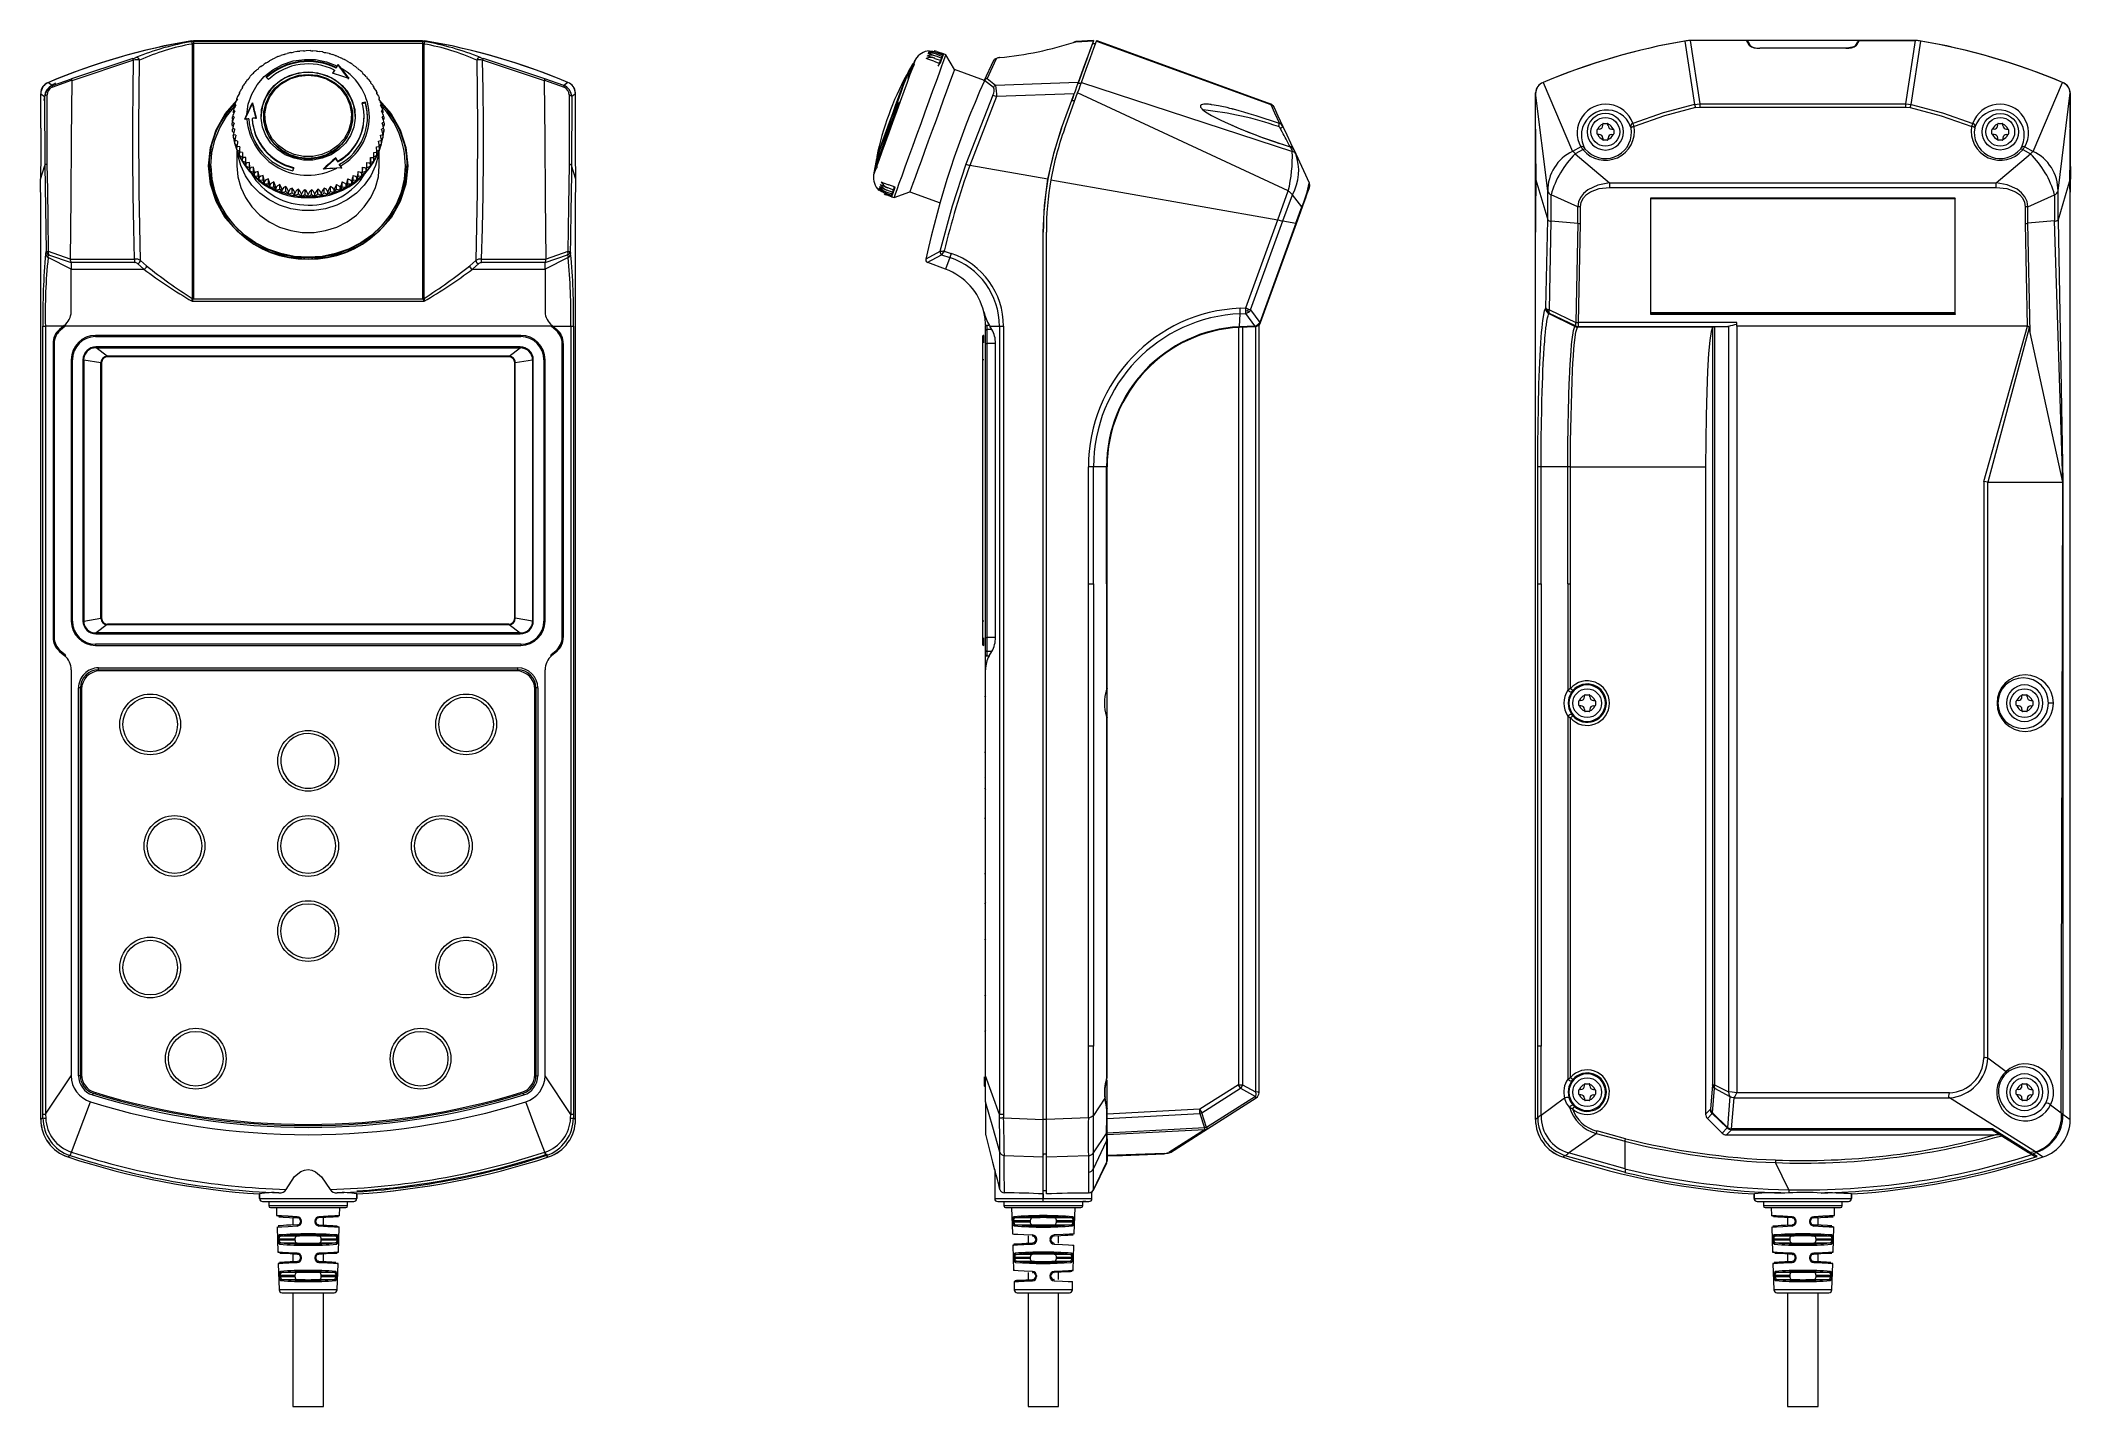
# Model space of a CAD drawing. Header units: millimetres. Extents: x 37 to 371, y 37 to 262.
import ezdxf

# ---------------------------------------------------------------- set-up
doc = ezdxf.new("R2010")
doc.units = ezdxf.units.MM

msp = doc.modelspace()

# ---------------------------------------------------------------- linework, layer by layer
at = {"color": 7, "linetype": 'Continuous', "lineweight": 15}
for p, q in [((62.14, 261.8), (62.45, 261.83)), ((62.17, 261.65), (62.14, 261.8)), ((62.49, 261.68), (62.17, 261.65)), ((62.4, 261.35), (62.2, 261.27)), ((62.2, 261.27), (62.2, 219.43)), ((62.4, 261.35), (62.4, 219.42)), ((100.19, 261.35), (62.4, 261.35)), ((62.49, 261.68), (62.45, 261.83)), ((62.45, 261.83), (100.14, 261.83)), ((100.1, 261.68), (62.49, 261.68)), ((100.14, 261.83), (100.1, 261.68)), ((100.42, 261.65), (100.1, 261.68)), ((100.14, 261.83), (100.45, 261.8)), ((100.19, 219.42), (100.19, 261.35)), ((100.39, 261.27), (100.19, 261.35)), ((100.39, 219.43), (100.39, 261.27)), ((100.42, 261.65), (100.45, 261.8)), ((210.56, 261.83), (207.64, 261.68)), ((207.66, 261.65), (207.64, 261.68)), ((207.66, 261.65), (210.56, 261.8)), ((210.39, 261.36), (210.93, 261.36)), ((210.56, 261.83), (210.56, 261.8)), ((211.07, 261.76), (239.74, 251.32)), ((211.1, 261.83), (239.7, 251.42)), ((211.1, 261.83), (213.2, 261.06)), ((307.89, 261.76), (309.49, 251.32)), ((308.49, 261.83), (308.18, 261.8)), ((346.18, 261.83), (308.49, 261.83)), ((308.77, 261.83), (310.37, 251.42)), ((318.04, 261.83), (308.77, 261.83)), ((318.48, 261.06), (318.04, 261.83)), ((318.31, 261.68), (318.74, 260.93)), ((335.93, 260.93), (336.36, 261.68)), ((336.63, 261.83), (336.19, 261.06)), ((336.63, 261.83), (345.9, 261.83)), ((344.3, 251.42), (345.9, 261.83)), ((345.18, 251.32), (346.78, 261.76)), ((346.49, 261.8), (346.18, 261.83)), ((52.44, 258.88), (42.34, 255.54)), ((52.57, 258.61), (42.38, 255.23)), ((73.51, 257.56), (73.2, 257.34)), ((73.88, 257.81), (74.03, 257.97)), ((74.4, 258.19), (74.05, 257.95)), ((74.75, 258.38), (74.92, 258.52)), ((75.36, 258.72), (74.92, 258.5)), ((75.67, 258.88), (75.85, 258.99)), ((76.64, 259.3), (76.82, 259.39)), ((77.36, 259.55), (76.82, 259.37)), ((77.63, 259.64), (77.83, 259.71)), ((78.66, 259.9), (78.86, 259.95)), ((79.47, 260.04), (78.86, 259.93)), ((79.71, 260.07), (79.91, 260.11)), ((80.76, 260.16), (80.98, 260.18)), ((81.61, 260.18), (80.98, 260.15)), ((81.83, 260.16), (82.05, 260.16)), ((82.68, 260.09), (82.05, 260.15)), ((82.89, 260.07), (83.13, 260.05)), ((83.93, 259.9), (84.19, 259.86)), ((84.76, 259.69), (84.19, 259.84)), ((84.96, 259.64), (85.24, 259.57)), ((85.89, 257.41), (85.89, 257.3)), ((85.96, 259.3), (86.26, 259.2)), ((86.2, 257.91), (86.7, 257.3)), ((86.2, 257.91), (86.2, 257.8)), ((86.74, 258.97), (86.25, 259.18)), ((86.92, 258.88), (87.26, 258.74)), ((87.67, 258.49), (87.26, 258.74)), ((87.84, 258.38), (88.21, 258.2)), ((88.56, 257.95), (88.2, 258.17)), ((89.39, 257.31), (89.1, 257.55)), ((120.21, 255.23), (110.02, 258.61)), ((120.26, 255.54), (110.15, 258.88)), ((180.72, 257.41), (180.79, 257.38)), ((181.07, 257.91), (180.75, 257.3)), ((180.92, 257.95), (180.81, 257.99)), ((184.29, 258.44), (185.3, 258.07)), ((184.46, 258.91), (185.48, 258.54)), ((184.6, 259.3), (185.62, 258.93)), ((184.72, 259.61), (185.73, 259.24)), ((184.8, 259.83), (185.81, 259.46)), ((184.85, 259.97), (185.86, 259.6)), ((185.88, 259.64), (184.86, 260.01)), ((184.98, 257.6), (185.3, 258.07)), ((185.17, 258.12), (185.48, 258.54)), ((185.36, 258.58), (185.62, 258.93)), ((185.52, 258.97), (185.73, 259.24)), ((185.66, 259.27), (185.81, 259.46)), ((185.76, 259.48), (185.86, 259.6)), ((185.84, 259.6), (185.88, 259.64)), ((186.29, 259.49), (185.88, 259.64)), ((187.67, 257.09), (186.29, 259.49)), ((192.6, 255.23), (194.16, 258.61)), ((193.06, 255.54), (194.59, 258.88)), ((194.16, 258.61), (194.25, 258.67)), ((334.44, 260.61), (320.23, 260.61)), ((334.41, 260.59), (320.26, 260.59)), ((38.55, 254.96), (39.21, 254.44)), ((39.15, 254.15), (42.37, 255.3)), ((39.21, 254.44), (42.33, 255.55)), ((42.37, 255.3), (42.38, 255.23)), ((70.47, 253.99), (70.47, 254.14)), ((70.57, 254.37), (70.48, 254.2)), ((71.2, 255.24), (71.06, 255.06)), ((72.67, 256.86), (72.43, 256.63)), ((85.62, 256.98), (85.62, 256.86)), ((90.18, 256.65), (89.93, 256.86)), ((90.87, 255.88), (90.69, 256.09)), ((91.53, 255.09), (91.41, 255.28)), ((92.1, 254.21), (91.99, 254.37)), ((120.21, 255.23), (120.22, 255.3)), ((120.22, 255.3), (123.44, 254.15)), ((123.38, 254.44), (120.26, 255.54)), ((124.04, 254.96), (123.38, 254.44)), ((180.33, 256.39), (180.13, 256.46)), ((180.44, 256.98), (180.58, 256.93)), ((192.63, 255.29), (187.67, 257.09)), ((192.6, 255.23), (192.64, 255.3)), ((192.64, 255.3), (194.09, 254.15)), ((194.46, 254.44), (193.06, 255.54)), ((208.06, 254.96), (194.46, 254.44)), ((208.02, 254.84), (208.55, 254.84)), ((208.59, 254.95), (243.3, 243.61)), ((284.58, 254.95), (289.43, 243.61)), ((365.24, 243.61), (370.09, 254.95)), ((37.3, 253.1), (37.92, 252.61)), ((37.3, 247.44), (37.3, 253.1)), ((37.92, 252.61), (37.93, 241.3)), ((38.34, 241.51), (38.33, 252.88)), ((69.22, 250.94), (69.22, 251.31)), ((69.55, 251.91), (69.55, 252.28)), ((69.62, 252.45), (69.58, 252.34)), ((69.97, 253.01), (69.97, 253.23)), ((70.06, 253.43), (69.99, 253.29)), ((72.12, 251.51), (72.12, 251.62)), ((90.75, 251.56), (90.75, 251.67)), ((92.6, 253.29), (92.54, 253.44)), ((92.62, 253.23), (92.62, 253.01)), ((93.03, 252.34), (92.98, 252.45)), ((93.34, 251.35), (93.32, 251.42)), ((93.37, 251.31), (93.37, 250.94)), ((124.27, 252.88), (124.25, 241.51)), ((124.68, 252.61), (124.66, 241.3)), ((125.3, 253.1), (124.68, 252.61)), ((125.3, 247.44), (125.3, 253.1)), ((178.58, 251.53), (178.48, 251.57)), ((194.02, 252.88), (189.57, 241.51)), ((194.62, 252.61), (190.19, 241.3)), ((207.39, 253.1), (194.62, 252.61)), ((205.33, 247.44), (207.39, 253.1)), ((205.8, 247.27), (207.96, 253.22)), ((206.98, 251.97), (207.51, 251.97)), ((207.85, 252.9), (207.87, 252.96)), ((242.63, 237.09), (207.96, 253.22)), ((239.71, 251.39), (239.7, 251.42)), ((239.74, 251.32), (239.71, 251.39)), ((240.09, 251.14), (240.27, 250.9)), ((240.3, 250.82), (240.27, 250.9)), ((285.33, 237.09), (283.33, 253.22)), ((283.33, 247.27), (283.33, 253.22)), ((283.33, 247.44), (283.33, 253.1)), ((309.49, 251.32), (310.37, 251.42)), ((309.67, 250.82), (310.37, 250.9)), ((310.37, 251.42), (310.37, 250.9)), ((310.37, 251.42), (344.3, 251.42)), ((310.37, 250.9), (344.3, 250.9)), ((344.3, 250.9), (344.3, 251.42)), ((344.3, 251.42), (345.18, 251.32)), ((344.3, 250.9), (345, 250.82)), ((369.34, 237.09), (371.33, 253.22)), ((371.33, 253.22), (371.33, 247.27)), ((371.33, 247.44), (371.33, 253.1)), ((68.8, 247.9), (68.8, 248.27)), ((68.8, 247.9), (68.8, 247.75)), ((68.8, 247.9), (68.94, 247.7)), ((68.84, 248.92), (68.84, 249.29)), ((68.99, 249.94), (68.99, 250.3)), ((70.85, 248.9), (71.2, 249.65)), ((72.09, 249.03), (72.09, 248.91)), ((73.95, 249.36), (73.95, 249.33)), ((88.65, 249.33), (88.65, 249.36)), ((90.51, 249.22), (90.51, 249.33)), ((93.61, 250.3), (93.61, 249.94)), ((93.65, 247.7), (93.8, 247.9)), ((93.66, 248.77), (93.75, 248.92)), ((93.75, 249.29), (93.75, 248.92)), ((93.8, 248.27), (93.8, 247.9)), ((93.8, 247.75), (93.8, 247.9)), ((241.64, 246.83), (241.32, 247.44)), ((293.54, 247.26), (293.57, 247.26)), ((293.8, 247.26), (293.57, 247.26)), ((294.4, 248.09), (294.4, 248.12)), ((294.4, 247.86), (294.4, 248.09)), ((294.49, 248.21), (295.18, 248.21)), ((295.26, 248.12), (295.26, 248.09)), ((295.26, 247.86), (295.26, 248.09)), ((295.87, 247.26), (296.1, 247.26)), ((296.1, 247.26), (296.12, 247.26)), ((299.11, 246.83), (299.05, 247.44)), ((355.62, 247.44), (355.56, 246.83)), ((358.54, 247.26), (358.57, 247.26)), ((358.8, 247.26), (358.57, 247.26)), ((359.4, 248.09), (359.4, 248.12)), ((359.4, 247.86), (359.4, 248.09)), ((359.49, 248.21), (360.18, 248.21)), ((360.26, 248.12), (360.26, 248.09)), ((360.26, 247.86), (360.26, 248.09)), ((360.87, 247.26), (361.1, 247.26)), ((361.1, 247.26), (361.12, 247.26)), ((68.84, 246.87), (68.84, 247.24)), ((68.84, 246.87), (69.06, 246.64)), ((68.99, 245.86), (68.99, 246.23)), ((68.99, 245.86), (69.27, 245.6)), ((69.22, 244.86), (69.22, 245.22)), ((69.22, 244.86), (69.58, 244.58)), ((69.55, 243.88), (69.55, 244.25)), ((93.01, 244.58), (93.37, 244.86)), ((93.04, 243.88), (93.04, 244.25)), ((93.32, 245.6), (93.61, 245.86)), ((93.37, 244.86), (93.37, 245.22)), ((93.53, 246.64), (93.75, 246.87)), ((93.61, 246.23), (93.61, 245.86)), ((93.75, 247.24), (93.75, 246.87)), ((242.96, 244.34), (243.3, 243.61)), ((290.79, 244.34), (289.43, 243.61)), ((293.46, 246.49), (293.46, 247.17)), ((293.57, 246.4), (293.54, 246.4)), ((293.8, 246.4), (293.57, 246.4)), ((294.4, 245.8), (294.4, 245.57)), ((294.4, 245.54), (294.4, 245.57)), ((295.18, 245.45), (294.49, 245.45)), ((295.26, 245.8), (295.26, 245.57)), ((295.26, 245.57), (295.26, 245.54)), ((295.87, 246.4), (296.1, 246.4)), ((296.12, 246.4), (296.1, 246.4)), ((296.21, 247.17), (296.21, 246.49)), ((358.46, 246.49), (358.46, 247.17)), ((358.57, 246.4), (358.54, 246.4)), ((358.8, 246.4), (358.57, 246.4)), ((359.4, 245.8), (359.4, 245.57)), ((359.4, 245.54), (359.4, 245.57)), ((360.18, 245.45), (359.49, 245.45)), ((360.26, 245.8), (360.26, 245.57)), ((360.26, 245.57), (360.26, 245.54)), ((360.87, 246.4), (361.1, 246.4)), ((361.12, 246.4), (361.1, 246.4)), ((361.21, 247.17), (361.21, 246.49)), ((363.88, 244.34), (365.24, 243.61)), ((37.26, 239.03), (37.93, 241.3)), ((65.3, 241.21), (65.3, 241.15)), ((69.55, 243.88), (70.04, 243.57)), ((69.58, 243.65), (69.58, 241.24)), ((69.97, 242.93), (69.97, 243.3)), ((69.97, 242.93), (70.49, 242.66)), ((70.47, 242.02), (70.47, 242.39)), ((71.03, 241.8), (71.03, 242.58)), ((71.06, 241.16), (71.06, 241.53)), ((71.06, 241.16), (71.63, 240.98)), ((71.63, 240.98), (71.63, 241.76)), ((71.63, 240.98), (71.72, 240.35)), ((71.72, 240.35), (71.72, 240.71)), ((72.32, 240.21), (72.32, 241)), ((85.83, 242.44), (85.83, 242.56)), ((86.83, 240.91), (85.99, 240.86)), ((86.18, 241.99), (86.18, 241.87)), ((86.48, 241.38), (86.48, 241.49)), ((90.27, 240.21), (90.27, 241)), ((90.87, 240.35), (90.96, 240.98)), ((90.87, 240.35), (90.87, 240.71)), ((90.96, 240.98), (90.96, 241.76)), ((90.96, 240.98), (91.54, 241.16)), ((91.54, 241.16), (91.57, 241.8)), ((91.54, 241.16), (91.54, 241.53)), ((91.57, 241.8), (91.57, 242.58)), ((91.57, 241.8), (92.12, 242.02)), ((92.12, 242.02), (92.12, 242.39)), ((92.55, 243.57), (93.04, 243.88)), ((92.62, 242.93), (92.62, 243.3)), ((93.01, 241.24), (93.01, 243.65)), ((97.3, 241.15), (97.3, 241.21)), ((125.34, 239.03), (124.66, 241.3)), ((174.88, 240.91), (174.77, 240.86)), ((174.99, 241.99), (175.09, 241.95)), ((203.07, 239.03), (190.19, 241.3)), ((243.54, 243.89), (243.85, 243.21)), ((243.85, 243.21), (246.09, 238.42)), ((291.15, 243.89), (289.87, 243.21)), ((289.87, 243.21), (295.51, 238.42)), ((359.16, 238.42), (364.8, 243.21)), ((363.52, 243.89), (364.8, 243.21)), ((71.72, 240.35), (72.32, 240.21)), ((72.32, 240.21), (72.46, 239.59)), ((72.46, 239.59), (72.46, 239.96)), ((72.46, 239.59), (73.07, 239.51)), ((73.07, 239.51), (73.07, 240.29)), ((73.07, 239.51), (73.26, 238.9)), ((73.26, 238.9), (73.26, 239.27)), ((73.26, 238.9), (73.88, 238.87)), ((73.88, 238.87), (73.88, 239.65)), ((73.88, 238.87), (74.13, 238.27)), ((74.13, 238.27), (74.13, 238.64)), ((74.13, 238.27), (74.75, 238.29)), ((74.75, 238.29), (74.75, 239.08)), ((74.75, 238.29), (75.05, 237.72)), ((75.05, 237.72), (75.05, 238.09)), ((75.05, 237.72), (75.67, 237.79)), ((75.67, 237.79), (75.67, 238.58)), ((75.67, 237.79), (76.01, 237.25)), ((76.01, 237.25), (76.01, 237.62)), ((76.01, 237.25), (76.64, 237.37)), ((76.64, 237.37), (76.64, 238.16)), ((76.64, 237.37), (77.02, 236.86)), ((77.02, 236.86), (77.02, 237.23)), ((77.63, 237.03), (77.63, 237.81)), ((78.66, 236.77), (78.66, 237.56)), ((79.71, 236.6), (79.71, 237.38)), ((80.76, 237.3), (80.76, 236.51)), ((81.83, 236.51), (81.83, 237.3)), ((82.89, 236.6), (82.89, 237.38)), ((83.93, 236.77), (83.93, 237.56)), ((84.96, 237.03), (84.96, 237.81)), ((85.57, 236.86), (85.96, 237.37)), ((85.57, 236.86), (85.57, 237.23)), ((85.96, 237.37), (85.96, 238.16)), ((85.96, 237.37), (86.58, 237.25)), ((86.58, 237.25), (86.92, 237.79)), ((86.58, 237.25), (86.58, 237.62)), ((86.92, 237.79), (86.92, 238.58)), ((86.92, 237.79), (87.55, 237.72)), ((87.55, 237.72), (87.84, 238.29)), ((87.55, 237.72), (87.55, 238.09)), ((87.84, 238.29), (87.84, 239.08)), ((87.84, 238.29), (88.47, 238.27)), ((88.47, 238.27), (88.71, 238.87)), ((88.47, 238.27), (88.47, 238.64)), ((88.71, 238.87), (88.71, 239.65)), ((88.71, 238.87), (89.33, 238.9)), ((89.33, 238.9), (89.52, 239.51)), ((89.33, 238.9), (89.33, 239.27)), ((89.52, 239.51), (89.52, 240.29)), ((89.52, 239.51), (90.13, 239.59)), ((90.13, 239.59), (90.27, 240.21)), ((90.13, 239.59), (90.13, 239.96)), ((90.27, 240.21), (90.87, 240.35)), ((177.58, 236.86), (176.57, 237.23)), ((177.73, 237.25), (176.71, 237.62)), ((177.9, 237.72), (176.88, 238.09)), ((177.58, 236.86), (177.61, 237.29)), ((177.73, 237.25), (177.77, 237.77)), ((203.57, 238.94), (240.91, 232.35)), ((246.09, 238.42), (246.08, 238.38)), ((283.37, 238.94), (285.33, 232.35)), ((295.51, 238.42), (295.51, 237.65)), ((295.51, 238.42), (359.16, 238.42)), ((295.51, 237.65), (359.16, 237.65)), ((359.16, 237.65), (359.16, 238.42)), ((371.3, 238.94), (369.34, 232.35)), ((77.02, 236.86), (77.63, 237.03)), ((77.63, 237.03), (78.06, 236.55)), ((78.06, 236.55), (78.06, 236.92)), ((78.06, 236.55), (78.66, 236.77)), ((78.66, 236.77), (79.12, 236.33)), ((79.12, 236.33), (79.12, 236.7)), ((79.12, 236.33), (79.71, 236.6)), ((79.71, 236.6), (80.21, 236.19)), ((80.21, 236.19), (80.21, 236.56)), ((80.21, 236.19), (80.76, 236.51)), ((80.76, 236.51), (81.3, 236.15)), ((81.3, 236.15), (81.3, 236.52)), ((81.3, 236.15), (81.83, 236.51)), ((81.83, 236.51), (82.39, 236.19)), ((82.39, 236.19), (82.89, 236.6)), ((82.39, 236.19), (82.39, 236.56)), ((82.89, 236.6), (83.47, 236.33)), ((83.47, 236.33), (83.93, 236.77)), ((83.47, 236.33), (83.47, 236.7)), ((83.93, 236.77), (84.53, 236.55)), ((84.53, 236.55), (84.96, 237.03)), ((84.53, 236.55), (84.53, 236.92)), ((84.96, 237.03), (85.57, 236.86)), ((177.33, 236.15), (176.31, 236.52)), ((177.34, 236.19), (176.33, 236.56)), ((177.39, 236.33), (176.38, 236.7)), ((177.47, 236.55), (176.46, 236.92)), ((177.33, 236.15), (177.32, 236.2)), ((177.33, 236.15), (177.74, 236)), ((177.34, 236.19), (177.34, 236.35)), ((177.39, 236.33), (177.4, 236.58)), ((177.47, 236.55), (177.49, 236.89)), ((177.74, 236), (180.34, 236.95)), ((180.34, 236.95), (185.32, 235.14)), ((240.91, 232.35), (242.63, 237.09)), ((241.74, 232.16), (243.31, 236.47)), ((244.87, 234.5), (243.31, 236.47)), ((243.88, 231.79), (244.87, 234.5)), ((243.97, 231.75), (244.96, 234.47)), ((285.33, 232.35), (285.33, 237.09)), ((290.29, 234.5), (285.89, 236.47)), ((285.89, 232.16), (285.89, 236.47)), ((290.29, 231.79), (290.29, 234.5)), ((290.72, 231.75), (290.72, 234.47)), ((352.43, 235.9), (302.23, 235.9)), ((302.23, 235.9), (302.23, 216.84)), ((302.33, 235.83), (352.34, 235.83)), ((302.33, 216.97), (302.33, 235.83)), ((352.33, 235.83), (352.33, 216.97)), ((352.43, 216.84), (352.43, 235.9)), ((363.95, 234.47), (363.95, 231.75)), ((364.38, 234.5), (368.78, 236.47)), ((364.38, 231.79), (364.38, 234.5)), ((368.78, 236.47), (368.78, 232.16)), ((369.34, 232.35), (369.34, 237.09)), ((235.62, 217.84), (240.91, 232.35)), ((236.42, 217.54), (241.74, 232.16)), ((243.88, 231.79), (237.94, 215.48)), ((238.04, 215.45), (243.97, 231.75)), ((241.74, 232.16), (243.88, 231.79)), ((285.05, 217.84), (285.33, 232.35)), ((285.61, 217.54), (285.89, 232.16)), ((285.89, 232.16), (290.29, 231.79)), ((290.29, 231.79), (289.97, 215.48)), ((290.41, 215.45), (290.72, 231.75)), ((363.95, 231.75), (364.27, 214.83)), ((368.78, 232.16), (364.38, 231.79)), ((364.73, 213.79), (364.38, 231.79)), ((370.13, 189.21), (368.78, 232.16)), ((369.34, 232.35), (370.13, 189.21)), ((37.3, 84.33), (37.3, 230.34)), ((125.3, 84.33), (125.3, 230.34)), ((202.31, 84.33), (202.31, 230.34)), ((202.81, 84.33), (202.81, 230.34)), ((283.33, 84.33), (283.33, 230.34)), ((283.33, 84.33), (283.33, 230.34)), ((371.33, 84.33), (371.33, 230.34)), ((371.33, 84.33), (371.33, 230.34)), ((38.15, 227.19), (38.09, 226.81)), ((38.51, 226.14), (38.58, 226.6)), ((42.3, 224.23), (38.51, 226.14)), ((42.14, 225.9), (38.56, 227.12)), ((38.58, 226.6), (42.27, 225.35)), ((42.14, 225.87), (42.14, 225.9)), ((42.14, 225.87), (52.74, 225.87)), ((52.74, 225.3), (42.3, 225.3)), ((42.3, 225.3), (42.3, 224.23)), ((42.3, 224.23), (54.26, 224.23)), ((42.3, 217.2), (42.3, 224.23)), ((54.26, 224.23), (53.22, 225.17)), ((53.7, 225.68), (54.7, 224.77)), ((107.89, 224.77), (108.89, 225.68)), ((109.37, 225.17), (108.34, 224.23)), ((108.34, 224.23), (120.3, 224.23)), ((109.85, 225.87), (120.45, 225.87)), ((109.85, 225.3), (109.85, 225.87)), ((120.3, 225.3), (109.85, 225.3)), ((124.08, 226.14), (120.3, 224.23)), ((120.3, 224.23), (120.3, 225.3)), ((120.3, 224.23), (120.3, 217.2)), ((120.33, 225.35), (124.01, 226.6)), ((124.03, 227.12), (120.45, 225.9)), ((120.45, 225.9), (120.45, 225.87)), ((124.01, 226.6), (124.08, 226.14)), ((124.44, 227.19), (124.5, 226.81)), ((182.98, 225.9), (182.97, 225.87)), ((185.29, 227.12), (182.98, 225.9)), ((183.18, 225.35), (185.56, 226.6)), ((186.23, 224.23), (183.29, 225.3)), ((185.56, 226.6), (186.93, 226.14)), ((185.99, 227.19), (187.13, 226.81)), ((186.93, 226.14), (186.23, 224.23)), ((62.19, 218.96), (100.4, 218.96)), ((62.21, 219.38), (62.2, 219.43)), ((62.39, 219.34), (62.21, 219.38)), ((62.39, 219.34), (62.4, 219.42)), ((62.39, 219.34), (100.2, 219.34)), ((100.2, 219.34), (100.19, 219.42)), ((100.39, 219.38), (100.2, 219.34)), ((100.39, 219.43), (100.39, 219.38)), ((234.72, 217.79), (235.62, 217.84)), ((235.97, 217.35), (235.64, 217.31)), ((235.97, 217.35), (236.09, 217.66)), ((236.1, 217.15), (235.97, 217.35)), ((236.42, 217.54), (237.94, 215.48)), ((285.01, 217.79), (285.05, 217.84)), ((285.28, 217.35), (285.2, 217.31)), ((285.28, 217.35), (285.22, 217.66)), ((285.55, 217.15), (285.28, 217.35)), ((285.61, 217.54), (289.97, 215.48)), ((37.64, 85.19), (37.64, 214.83)), ((37.64, 214.83), (38.06, 214.83)), ((38.06, 214.83), (38.06, 85.19)), ((40.98, 214.83), (38.06, 214.83)), ((41.14, 214.97), (40.37, 214.31)), ((41.29, 214.83), (40.5, 214.16)), ((41.16, 214.97), (41.14, 214.97)), ((41.29, 214.83), (41.16, 214.97)), ((121.3, 214.83), (41.29, 214.83)), ((121.44, 214.97), (121.3, 214.83)), ((122.1, 214.16), (121.3, 214.83)), ((121.45, 214.97), (121.44, 214.97)), ((121.45, 214.97), (122.22, 214.31)), ((121.61, 214.83), (124.53, 214.83)), ((124.53, 214.83), (124.54, 85.18)), ((124.53, 214.83), (124.95, 214.83)), ((124.95, 214.83), (124.95, 85.18)), ((193.01, 214.97), (192.81, 214.97)), ((192.81, 214.97), (192.81, 214.83)), ((192.81, 214.16), (192.81, 214.83)), ((192.81, 212.02), (192.81, 214.16)), ((193.01, 214.97), (193.01, 214.31)), ((193.43, 214.97), (193.01, 214.97)), ((193.01, 214.31), (193.01, 212.02)), ((193.85, 214.31), (193.01, 214.31)), ((193.43, 214.97), (193.52, 214.83)), ((193.52, 214.83), (195.1, 214.83)), ((193.85, 214.31), (193.52, 214.83)), ((195.1, 214.83), (195.1, 85.18)), ((195.1, 214.83), (195.76, 214.83)), ((195.76, 214.83), (195.76, 85.18)), ((234.42, 214.65), (234.42, 90.06)), ((234.61, 214.66), (237.15, 214.8)), ((234.62, 214.77), (234.74, 216.9)), ((234.62, 214.77), (237.15, 214.9)), ((234.74, 216.9), (235.64, 216.94)), ((235.09, 214.69), (235.09, 90.06)), ((237.15, 214.9), (235.64, 216.94)), ((237.26, 214.81), (237.26, 88.86)), ((237.81, 214.83), (238.04, 215.45)), ((237.81, 214.83), (237.81, 215.09)), ((237.81, 214.83), (237.81, 88.73)), ((285.56, 216.9), (285.61, 216.94)), ((289.8, 214.77), (285.56, 216.9)), ((289.93, 214.9), (285.61, 216.94)), ((289.8, 214.77), (289.93, 214.9)), ((290.24, 214.66), (290.38, 214.8)), ((312.5, 214.66), (290.24, 214.66)), ((290.38, 214.8), (314.95, 214.8)), ((316.45, 215.45), (290.41, 215.45)), ((302.23, 216.84), (352.43, 216.84)), ((352.33, 217.04), (302.33, 217.04)), ((352.33, 216.97), (302.33, 216.97)), ((312.5, 214.66), (312.47, 214.65)), ((312.47, 214.65), (312.47, 90.06)), ((314.95, 214.8), (312.78, 214.69)), ((312.78, 214.69), (312.78, 90.06)), ((314.95, 214.8), (315.07, 214.81)), ((315.07, 214.81), (315.07, 88.86)), ((316.44, 214.83), (316.45, 215.45)), ((316.44, 214.83), (316.44, 215.09)), ((364.27, 214.83), (316.44, 214.83)), ((316.44, 214.83), (316.44, 88.73)), ((357.1, 189.3), (364.29, 214.83)), ((364.58, 214.58), (357.8, 189.21)), ((364.27, 214.83), (364.29, 214.83)), ((364.73, 213.79), (364.58, 214.58)), ((39.3, 212.02), (39.5, 212.02)), ((39.3, 212.02), (39.3, 211.56)), ((39.3, 211.56), (39.3, 163.65)), ((39.5, 212.02), (39.5, 211.56)), ((39.5, 211.56), (39.5, 163.65)), ((46.3, 213.33), (46.3, 213.13)), ((116.3, 213.33), (46.3, 213.33)), ((46.3, 213.13), (116.3, 213.13)), ((116.22, 211.43), (46.38, 211.43)), ((46.38, 211.27), (116.22, 211.27)), ((48.22, 209.89), (46.38, 211.27)), ((114.37, 209.89), (116.22, 211.27)), ((116.3, 213.33), (116.3, 213.13)), ((123.1, 163.65), (123.1, 212.02)), ((123.1, 212.02), (123.3, 212.02)), ((123.3, 212.02), (123.3, 163.65)), ((192.31, 213.13), (192.31, 209.33)), ((192.51, 212.1), (192.51, 213.33)), ((192.81, 163.65), (192.81, 212.02)), ((192.81, 212.02), (193.01, 212.02)), ((193.01, 212.02), (193.01, 163.65)), ((194.43, 212.02), (193.01, 212.02)), ((194.43, 163.65), (194.43, 212.02)), ((370.13, 189.21), (364.73, 213.79)), ((42.5, 209.33), (42.3, 209.33)), ((42.3, 209.33), (42.3, 166.33)), ((42.5, 166.33), (42.5, 209.33)), ((44.23, 209.32), (44.23, 166.34)), ((44.35, 209.32), (44.35, 166.34)), ((44.35, 209.32), (47.19, 208.87)), ((47.19, 166.79), (47.19, 208.87)), ((47.27, 166.81), (47.27, 208.85)), ((47.3, 208.83), (47.27, 208.85)), ((47.3, 208.83), (47.3, 166.83)), ((114.37, 209.89), (48.22, 209.89)), ((114.32, 209.85), (48.27, 209.85)), ((48.27, 209.85), (48.29, 209.83)), ((114.3, 209.83), (48.29, 209.83)), ((114.3, 209.83), (114.32, 209.85)), ((115.3, 208.83), (115.32, 208.85)), ((115.3, 166.83), (115.3, 208.83)), ((115.32, 166.81), (115.32, 208.85)), ((115.4, 208.87), (118.24, 209.32)), ((115.4, 166.79), (115.4, 208.87)), ((118.24, 209.32), (118.24, 166.34)), ((118.36, 166.34), (118.36, 209.32)), ((120.1, 209.33), (120.1, 166.33)), ((120.3, 209.33), (120.1, 209.33)), ((120.3, 166.33), (120.3, 209.33)), ((192.31, 209.33), (192.31, 166.33)), ((192.51, 209.33), (192.31, 209.33)), ((209.73, 172.45), (209.73, 191.69)), ((210.57, 172.45), (210.57, 191.69)), ((212.71, 191.69), (210.57, 191.69)), ((212.71, 172.45), (212.71, 191.69)), ((212.81, 191.69), (212.71, 191.69)), ((212.81, 172.45), (212.81, 191.69)), ((283.7, 172.45), (283.7, 191.69)), ((288.65, 191.69), (284.26, 191.69)), ((284.26, 172.45), (284.26, 191.69)), ((289.09, 191.69), (288.65, 191.69)), ((288.65, 172.45), (288.65, 191.69)), ((289.09, 191.69), (311.33, 191.69)), ((289.09, 172.45), (289.09, 191.69)), ((311.33, 191.69), (311.33, 85.22)), ((357.1, 189.3), (357.1, 94.47)), ((357.79, 189.21), (357.8, 189.21)), ((357.79, 94.47), (357.79, 189.21)), ((357.8, 189.21), (370.13, 189.21)), ((369.84, 85.43), (370.13, 189.21)), ((370.13, 189.21), (370.15, 85.19)), ((209.73, 96.37), (209.73, 172.45)), ((209.73, 172.45), (210.57, 172.45)), ((210.57, 172.45), (210.57, 96.37)), ((212.71, 172.45), (212.71, 154.97)), ((212.71, 172.45), (212.81, 172.45)), ((212.81, 155.25), (212.81, 172.45)), ((283.7, 96.37), (283.7, 172.45)), ((283.7, 172.45), (284.26, 172.45)), ((284.26, 172.45), (284.26, 96.37)), ((288.65, 172.45), (289.09, 172.45)), ((288.65, 172.45), (288.65, 154.97)), ((289.09, 155.25), (289.09, 172.45)), ((42.5, 166.33), (42.3, 166.33)), ((44.35, 166.34), (47.19, 166.79)), ((48.22, 165.77), (46.38, 164.39)), ((116.22, 164.39), (46.38, 164.39)), ((46.38, 164.23), (116.22, 164.23)), ((47.3, 166.83), (47.27, 166.81)), ((48.22, 165.77), (114.37, 165.77)), ((48.29, 165.83), (48.27, 165.81)), ((114.32, 165.81), (48.27, 165.81)), ((48.29, 165.83), (114.3, 165.83)), ((114.3, 165.83), (114.32, 165.81)), ((114.37, 165.77), (116.22, 164.39)), ((115.3, 166.83), (115.32, 166.81)), ((118.24, 166.34), (115.4, 166.79)), ((120.3, 166.33), (120.1, 166.33)), ((192.31, 166.33), (192.31, 162.53)), ((192.51, 166.33), (192.31, 166.33)), ((39.3, 163.65), (39.5, 163.65)), ((40.37, 161.35), (41.22, 160.63)), ((40.5, 161.5), (41.35, 160.78)), ((41.35, 160.78), (41.22, 160.63)), ((116.3, 162.53), (46.3, 162.53)), ((46.3, 162.53), (46.3, 162.33)), ((46.3, 162.33), (116.3, 162.33)), ((116.3, 162.53), (116.3, 162.33)), ((121.24, 160.78), (122.1, 161.5)), ((121.37, 160.63), (121.24, 160.78)), ((122.22, 161.35), (121.37, 160.63)), ((123.1, 163.65), (123.3, 163.65)), ((192.51, 162.33), (192.51, 163.56)), ((192.81, 163.65), (193.01, 163.65)), ((192.81, 161.5), (192.81, 163.65)), ((192.81, 160.78), (192.81, 161.5)), ((192.81, 160.63), (192.81, 160.78)), ((192.81, 160.63), (193.01, 160.63)), ((192.81, 158.33), (192.81, 160.63)), ((194.43, 163.65), (193.01, 163.65)), ((193.01, 163.65), (193.01, 161.35)), ((193.85, 161.35), (193.01, 161.35)), ((193.01, 161.35), (193.01, 160.63)), ((193.01, 160.63), (193.39, 160.63)), ((193.39, 160.63), (193.85, 161.35)), ((42.3, 158.33), (42.3, 91.53)), ((46.8, 158.33), (46.8, 158.63)), ((46.8, 158.63), (115.8, 158.63)), ((46.8, 158.33), (115.8, 158.33)), ((115.6, 158.13), (47, 158.13)), ((115.8, 158.33), (115.8, 158.63)), ((120.3, 91.53), (120.3, 158.33)), ((192.81, 91.53), (192.81, 158.33)), ((43.5, 91.53), (43.5, 155.33)), ((43.8, 155.33), (43.5, 155.33)), ((43.8, 91.53), (43.8, 155.33)), ((43.8, 153.93), (44, 154.07)), ((44, 155.13), (44, 91.68)), ((118.6, 91.68), (118.6, 155.13)), ((119.1, 155.33), (118.8, 155.33)), ((118.8, 155.33), (118.8, 91.53)), ((119.1, 155.33), (119.1, 91.53)), ((192.81, 154.03), (192.61, 153.83)), ((212.81, 155.25), (212.71, 154.97)), ((212.81, 150.53), (212.81, 155.09)), ((289.09, 155.25), (288.65, 154.97)), ((289.28, 154.68), (289.46, 154.92)), ((291.4, 154.09), (291.4, 154.12)), ((291.4, 153.86), (291.4, 154.09)), ((291.49, 154.21), (292.18, 154.21)), ((292.26, 154.12), (292.26, 154.09)), ((292.26, 153.86), (292.26, 154.09)), ((363.4, 154.09), (363.4, 154.12)), ((363.4, 153.86), (363.4, 154.09)), ((363.49, 154.21), (364.18, 154.21)), ((364.26, 154.12), (364.26, 154.09)), ((364.26, 153.86), (364.26, 154.09)), ((44, 151.6), (43.8, 151.73)), ((212.71, 150.69), (212.71, 96.37)), ((212.71, 150.69), (212.81, 150.41)), ((212.81, 96.37), (212.81, 150.41)), ((288.65, 150.69), (288.65, 96.37)), ((288.65, 150.69), (289.09, 150.41)), ((289.09, 96.37), (289.09, 150.41)), ((289.46, 150.74), (289.28, 150.98)), ((290.46, 152.49), (290.46, 153.17)), ((290.54, 153.26), (290.57, 153.26)), ((290.57, 152.4), (290.54, 152.4)), ((290.8, 153.26), (290.57, 153.26)), ((290.8, 152.4), (290.57, 152.4)), ((291.4, 151.8), (291.4, 151.57)), ((291.4, 151.54), (291.4, 151.57)), ((292.18, 151.45), (291.49, 151.45)), ((292.26, 151.8), (292.26, 151.57)), ((292.26, 151.57), (292.26, 151.54)), ((292.87, 153.26), (293.1, 153.26)), ((292.87, 152.4), (293.1, 152.4)), ((293.1, 153.26), (293.12, 153.26)), ((293.12, 152.4), (293.1, 152.4)), ((293.21, 153.17), (293.21, 152.49)), ((359.45, 152.83), (359.29, 152.83)), ((362.46, 152.49), (362.46, 153.17)), ((362.54, 153.26), (362.57, 153.26)), ((362.57, 152.4), (362.54, 152.4)), ((362.8, 153.26), (362.57, 153.26)), ((362.8, 152.4), (362.57, 152.4)), ((363.4, 151.8), (363.4, 151.57)), ((363.4, 151.54), (363.4, 151.57)), ((364.18, 151.45), (363.49, 151.45)), ((364.26, 151.8), (364.26, 151.57)), ((364.26, 151.57), (364.26, 151.54)), ((364.87, 153.26), (365.1, 153.26)), ((364.87, 152.4), (365.1, 152.4)), ((365.1, 153.26), (365.12, 153.26)), ((365.12, 152.4), (365.1, 152.4)), ((365.21, 153.17), (365.21, 152.49)), ((192.61, 144.83), (192.81, 144.63)), ((77.7, 140.62), (77.67, 140.57)), ((77.67, 140.57), (77.74, 140.57)), ((84.85, 140.57), (84.88, 140.57)), ((84.88, 140.57), (84.86, 140.59)), ((192.64, 140.57), (192.61, 140.59)), ((192.61, 140.57), (192.61, 140.59)), ((192.61, 140.57), (192.64, 140.57)), ((192.61, 138.83), (192.81, 138.63)), ((192.81, 134.03), (192.61, 133.83)), ((192.61, 124.83), (192.81, 124.63)), ((192.81, 120.03), (192.61, 119.83)), ((192.81, 114.03), (192.61, 113.83)), ((192.61, 104.83), (192.81, 104.63)), ((192.81, 99.03), (192.61, 98.83)), ((209.73, 84.6), (209.73, 96.37)), ((210.57, 96.37), (209.73, 96.37)), ((210.57, 84.99), (210.57, 96.37)), ((212.71, 96.37), (212.71, 90.97)), ((212.81, 91.25), (212.81, 96.37)), ((283.7, 84.6), (283.7, 96.37)), ((284.26, 96.37), (283.7, 96.37)), ((284.26, 84.99), (284.26, 96.37)), ((288.65, 96.37), (288.65, 90.97)), ((289.09, 91.25), (289.09, 96.37)), ((357.79, 94.47), (360.78, 92.22)), ((38.06, 85.19), (42.3, 91.53)), ((43.8, 91.53), (43.5, 91.53)), ((118.8, 91.53), (119.1, 91.53)), ((124.54, 85.18), (120.3, 91.53)), ((192.61, 89.83), (192.61, 91.36)), ((195.1, 85.18), (192.81, 91.53)), ((192.81, 87.23), (192.81, 91.53)), ((212.71, 90.97), (212.81, 91.25)), ((212.81, 86.06), (212.81, 90.81)), ((288.65, 90.97), (289.09, 91.25)), ((289.28, 90.68), (289.46, 90.92)), ((42.34, 78.96), (45.47, 87.23)), ((46.3, 88.83), (46.23, 88.51)), ((115.39, 88.34), (115.36, 88.52)), ((192.61, 89.83), (192.81, 89.63)), ((192.81, 87.23), (192.81, 81.83)), ((212.45, 87.83), (210.57, 84.99)), ((234.42, 90.06), (228.06, 86.02)), ((228.42, 85.44), (234.78, 89.47)), ((237.21, 88.13), (229.19, 83.04)), ((229.34, 82.8), (237.35, 87.89)), ((234.42, 90.06), (234.69, 90.06)), ((234.69, 90.06), (235.09, 90.06)), ((234.78, 89.47), (237.21, 88.13)), ((235.09, 90.06), (237.26, 88.86)), ((237.35, 87.89), (237.35, 87.89)), ((288.11, 87.83), (284.26, 84.99)), ((288.7, 88.83), (288.81, 87.97)), ((290.46, 88.49), (290.46, 89.17)), ((290.54, 89.26), (290.57, 89.26)), ((290.57, 88.4), (290.54, 88.4)), ((290.8, 89.26), (290.57, 89.26)), ((290.8, 88.4), (290.57, 88.4)), ((291.4, 90.09), (291.4, 90.12)), ((291.4, 89.86), (291.4, 90.09)), ((291.4, 87.8), (291.4, 87.57)), ((291.4, 87.54), (291.4, 87.57)), ((291.49, 90.21), (292.18, 90.21)), ((292.18, 87.45), (291.49, 87.45)), ((292.26, 90.12), (292.26, 90.09)), ((292.26, 89.86), (292.26, 90.09)), ((292.26, 87.8), (292.26, 87.57)), ((292.26, 87.57), (292.26, 87.54)), ((292.87, 89.26), (293.1, 89.26)), ((292.87, 88.4), (293.1, 88.4)), ((293.1, 89.26), (293.12, 89.26)), ((293.12, 88.4), (293.1, 88.4)), ((293.21, 89.17), (293.21, 88.49)), ((312.47, 90.06), (312.13, 86.02)), ((312.44, 85.44), (312.77, 89.47)), ((312.47, 90.06), (312.52, 90.06)), ((312.52, 90.06), (312.78, 90.06)), ((312.77, 89.47), (315.33, 88.13)), ((312.78, 90.06), (315.07, 88.86)), ((315.33, 88.13), (314.91, 83.04)), ((315.61, 82.8), (316.03, 87.89)), ((316.03, 87.89), (351.47, 87.89)), ((351.47, 88.73), (316.44, 88.73)), ((365.65, 79), (351.47, 87.89)), ((362.46, 88.49), (362.46, 89.17)), ((362.54, 89.26), (362.57, 89.26)), ((362.57, 88.4), (362.54, 88.4)), ((362.8, 89.26), (362.57, 89.26)), ((362.8, 88.4), (362.57, 88.4)), ((363.4, 90.09), (363.4, 90.12)), ((363.4, 89.86), (363.4, 90.09)), ((363.4, 87.8), (363.4, 87.57)), ((363.4, 87.54), (363.4, 87.57)), ((363.49, 90.21), (364.18, 90.21)), ((364.18, 87.45), (363.49, 87.45)), ((364.26, 90.12), (364.26, 90.09)), ((364.26, 89.86), (364.26, 90.09)), ((364.26, 87.8), (364.26, 87.57)), ((364.26, 87.57), (364.26, 87.54)), ((364.87, 89.26), (365.1, 89.26)), ((364.87, 88.4), (365.1, 88.4)), ((365.1, 89.26), (365.12, 89.26)), ((365.12, 88.4), (365.1, 88.4)), ((365.21, 89.17), (365.21, 88.49)), ((37.64, 84.58), (37.3, 84.33)), ((37.64, 84.58), (37.64, 85.19)), ((38.06, 85.19), (38.1, 84.55)), ((124.5, 84.55), (124.54, 85.18)), ((124.95, 85.18), (124.95, 84.58)), ((124.95, 84.58), (125.3, 84.33)), ((195.1, 84.55), (195.1, 85.18)), ((195.76, 85.18), (195.78, 84.58)), ((195.78, 84.58), (202.31, 84.33)), ((202.31, 78.17), (202.31, 84.33)), ((202.81, 84.33), (202.31, 84.33)), ((202.31, 78.64), (202.31, 84.33)), ((209.73, 84.6), (202.81, 84.33)), ((202.81, 78.17), (202.81, 84.33)), ((212.73, 86.34), (212.81, 86.1)), ((212.81, 82.44), (212.81, 86.1)), ((228.06, 86.02), (212.81, 85.22)), ((212.81, 84.52), (228.08, 85.32)), ((228.42, 85.44), (228.08, 85.32)), ((228.08, 85.32), (228.84, 82.94)), ((229.19, 83.04), (228.42, 85.44)), ((283.7, 84.6), (283.33, 84.33)), ((288.93, 86.34), (289.4, 86.1)), ((289.49, 86.72), (289.73, 86.47)), ((312.13, 86.02), (311.33, 85.22)), ((311.63, 84.52), (312.43, 85.32)), ((311.63, 84.52), (314.05, 82.1)), ((312.44, 85.44), (312.43, 85.32)), ((312.43, 85.32), (314.89, 82.94)), ((314.91, 83.04), (312.44, 85.44)), ((368.1, 86.73), (369.84, 85.43)), ((369.91, 85.35), (369.84, 85.43)), ((370.15, 85.19), (370.14, 85.04)), ((370.15, 85.19), (371.33, 84.33)), ((210.57, 78.83), (212.71, 82.02)), ((210.57, 76.21), (212.71, 80.74)), ((212.71, 82.02), (212.71, 80.74)), ((212.71, 80.74), (212.71, 77.23)), ((228.84, 82.94), (212.81, 82.1)), ((228.86, 82.65), (212.81, 81.81)), ((212.81, 81.16), (212.81, 82.44)), ((212.81, 81.16), (212.81, 77.67)), ((228.83, 82.65), (222.96, 78.92)), ((223.23, 78.92), (229.34, 82.8)), ((229.19, 83.04), (228.84, 82.94)), ((288.74, 78.83), (293.31, 82.02)), ((293.31, 82.02), (298.06, 80.74)), ((298.16, 81.16), (293.43, 82.44)), ((298.06, 76.21), (298.06, 80.74)), ((314.89, 82.94), (314.05, 82.1)), ((315.59, 82.65), (314.75, 81.81)), ((314.75, 81.81), (358.99, 81.81)), ((314.91, 83.04), (314.89, 82.94)), ((315.59, 82.65), (358.51, 82.65)), ((358.53, 82.8), (315.61, 82.8)), ((358.51, 82.65), (364.48, 78.92)), ((364.74, 78.92), (358.53, 82.8)), ((359.86, 81.81), (358.99, 81.81)), ((41.76, 78.17), (42.11, 78.41)), ((120.25, 78.96), (120.3, 78.97)), ((120.44, 78.39), (120.48, 78.41)), ((120.48, 78.41), (120.83, 78.17)), ((195.16, 78.96), (195.16, 78.97)), ((195.89, 78.41), (202.31, 78.17)), ((195.89, 78.39), (195.89, 78.41)), ((202.81, 78.64), (202.31, 78.64)), ((202.31, 78.64), (202.31, 78.45)), ((202.31, 72.08), (202.31, 78.17)), ((202.81, 78.17), (209.73, 78.43)), ((202.81, 72.08), (202.81, 78.17)), ((209.73, 78.43), (209.73, 75.64)), ((210.56, 72.73), (212.74, 77.2)), ((210.57, 76.21), (210.57, 78.83)), ((210.57, 72.77), (212.71, 77.23)), ((212.71, 77.23), (212.71, 77.24)), ((222.18, 78.74), (212.81, 78.4)), ((287.8, 78.17), (288.17, 78.43)), ((288.17, 78.43), (298.06, 75.64)), ((298.06, 76.21), (288.74, 78.83)), ((325.03, 72.77), (322.83, 77.23)), ((365.65, 79), (364.74, 78.92)), ((364.76, 78.74), (365.45, 78.31)), ((365.18, 78.69), (365.77, 78.92)), ((365.91, 78.23), (365.18, 78.69)), ((365.65, 79), (365.65, 79)), ((365.8, 78.94), (365.77, 78.92)), ((365.77, 78.92), (366.87, 78.17)), ((194.31, 76.11), (194.31, 71.31)), ((210.57, 72.77), (210.57, 76.21)), ((73.3, 72.08), (73.3, 71.33)), ((73.3, 71.33), (73.3, 72.08)), ((73.3, 71.33), (89.3, 71.33)), ((73.8, 70.83), (88.8, 70.83)), ((74.8, 70.83), (74.8, 70.13)), ((87.8, 70.13), (87.8, 70.83)), ((89.3, 71.33), (89.3, 72.08)), ((89.3, 72.08), (89.3, 71.33)), ((194.31, 71.33), (202.31, 71.33)), ((194.81, 70.83), (202.31, 70.83)), ((195.81, 70.83), (195.81, 70.13)), ((202.81, 72.58), (202.31, 72.58)), ((202.31, 71.33), (202.31, 72.08)), ((202.31, 72.08), (202.31, 71.33)), ((202.31, 70.83), (202.31, 71.33)), ((202.31, 70.83), (202.31, 71.33)), ((202.31, 71.33), (210.31, 71.33)), ((202.31, 70.83), (209.81, 70.83)), ((208.81, 70.13), (208.81, 70.83)), ((209.31, 70.83), (208.81, 70.83)), ((209.97, 72.26), (209.73, 72.23)), ((210.31, 71.33), (210.31, 72.39)), ((210.57, 72.83), (210.57, 72.77)), ((319.33, 71.33), (319.33, 72.08)), ((319.33, 72.08), (319.33, 71.33)), ((319.33, 71.33), (335.33, 71.33)), ((319.83, 70.83), (334.83, 70.83)), ((320.83, 70.83), (320.83, 70.13)), ((325.02, 72.26), (324.33, 72.23)), ((333.83, 70.13), (333.83, 70.83)), ((335.33, 72.08), (335.33, 71.33)), ((335.33, 71.33), (335.33, 72.08)), ((81.3, 70.13), (74.8, 70.13)), ((75.1, 69.83), (87.5, 69.83)), ((76.06, 69.83), (76.11, 68.51)), ((78.8, 68.18), (78.8, 66.98)), ((80.05, 67.64), (80.05, 67.52)), ((80.2, 67.51), (80.2, 67.64)), ((87.8, 70.13), (81.3, 70.13)), ((82.39, 67.64), (82.39, 67.51)), ((82.55, 67.52), (82.55, 67.64)), ((83.8, 66.98), (83.8, 68.18)), ((86.48, 68.51), (86.53, 69.83)), ((208.81, 70.13), (195.81, 70.13)), ((196.11, 69.83), (202.31, 69.83)), ((197.08, 69.83), (197.22, 65.5)), ((197.27, 67.64), (197.27, 67.51)), ((200.15, 67.64), (197.47, 67.64)), ((197.47, 67.52), (197.47, 67.64)), ((197.47, 67.52), (200.15, 67.52)), ((200.5, 68.14), (197.63, 68.14)), ((197.69, 67.02), (200.5, 67.02)), ((200.15, 67.64), (200.15, 67.52)), ((202.31, 69.83), (208.51, 69.83)), ((206.99, 68.14), (204.12, 68.14)), ((204.12, 67.02), (206.94, 67.02)), ((204.48, 67.52), (204.48, 67.64)), ((207.16, 67.64), (204.48, 67.64)), ((204.48, 67.52), (207.16, 67.52)), ((207.16, 67.64), (207.16, 67.52)), ((207.35, 67.51), (207.36, 67.64)), ((207.4, 65.5), (207.55, 69.83)), ((333.83, 70.13), (320.83, 70.13)), ((321.13, 69.83), (333.53, 69.83)), ((322.1, 69.83), (322.15, 68.51)), ((324.83, 68.18), (324.83, 66.98)), ((326.08, 67.64), (326.08, 67.52)), ((326.24, 67.51), (326.24, 67.64)), ((328.43, 67.64), (328.43, 67.51)), ((328.58, 67.52), (328.58, 67.64)), ((329.83, 66.98), (329.83, 68.18)), ((332.52, 68.51), (332.57, 69.83)), ((76.17, 66.64), (76.31, 62.5)), ((76.35, 64.64), (76.36, 64.51)), ((79.13, 64.64), (76.55, 64.64)), ((76.55, 64.52), (76.55, 64.64)), ((76.55, 64.52), (79.13, 64.52)), ((79.48, 65.14), (76.72, 65.14)), ((76.78, 64.02), (79.48, 64.02)), ((79.13, 64.64), (79.13, 64.52)), ((85.87, 65.14), (83.11, 65.14)), ((83.11, 64.02), (85.81, 64.02)), ((83.46, 64.52), (83.46, 64.64)), ((86.04, 64.64), (83.46, 64.64)), ((83.46, 64.52), (86.04, 64.52)), ((86.04, 64.64), (86.04, 64.52)), ((86.23, 64.51), (86.24, 64.64)), ((86.28, 62.5), (86.42, 66.64)), ((197.29, 63.65), (197.42, 59.49)), ((199.81, 65.18), (199.81, 63.98)), ((201.06, 64.64), (201.06, 64.52)), ((201.22, 64.51), (201.22, 64.64)), ((203.41, 64.64), (203.41, 64.51)), ((203.56, 64.52), (203.56, 64.64)), ((204.81, 63.98), (204.81, 65.18)), ((207.2, 59.49), (207.34, 63.65)), ((322.21, 66.64), (322.35, 62.5)), ((322.39, 64.64), (322.4, 64.51)), ((325.17, 64.64), (322.59, 64.64)), ((322.59, 64.52), (322.59, 64.64)), ((322.59, 64.52), (325.17, 64.52)), ((325.52, 65.14), (322.76, 65.14)), ((322.82, 64.02), (325.52, 64.02)), ((325.17, 64.64), (325.17, 64.52)), ((331.91, 65.14), (329.15, 65.14)), ((329.15, 64.02), (331.85, 64.02)), ((329.5, 64.52), (329.5, 64.64)), ((332.08, 64.64), (329.5, 64.64)), ((329.5, 64.52), (332.08, 64.52)), ((332.08, 64.64), (332.08, 64.52)), ((332.27, 64.51), (332.28, 64.64)), ((332.32, 62.5), (332.46, 66.64)), ((76.37, 60.65), (76.51, 56.31)), ((78.8, 62.18), (78.8, 60.98)), ((80.05, 61.64), (80.05, 61.52)), ((80.2, 61.51), (80.2, 61.64)), ((82.39, 61.64), (82.39, 61.51)), ((82.55, 61.52), (82.55, 61.64)), ((83.8, 60.98), (83.8, 62.18)), ((86.08, 56.31), (86.22, 60.65)), ((197.48, 61.64), (197.48, 61.51)), ((200.15, 61.64), (197.67, 61.64)), ((197.67, 61.52), (197.67, 61.64)), ((197.67, 61.52), (200.15, 61.52)), ((200.5, 62.14), (197.85, 62.14)), ((197.9, 61.02), (200.5, 61.02)), ((200.15, 61.64), (200.15, 61.52)), ((206.78, 62.14), (204.12, 62.14)), ((204.12, 61.02), (206.73, 61.02)), ((204.48, 61.52), (204.48, 61.64)), ((206.96, 61.64), (204.48, 61.64)), ((204.48, 61.52), (206.95, 61.52)), ((206.96, 61.64), (206.95, 61.52)), ((207.15, 61.51), (207.15, 61.64)), ((322.41, 60.65), (322.55, 56.31)), ((324.83, 62.18), (324.83, 60.98)), ((326.08, 61.64), (326.08, 61.52)), ((326.24, 61.51), (326.24, 61.64)), ((328.43, 61.64), (328.43, 61.51)), ((328.58, 61.52), (328.58, 61.64)), ((329.83, 60.98), (329.83, 62.18)), ((332.12, 56.31), (332.26, 60.65)), ((76.56, 58.64), (76.56, 58.51)), ((79.13, 58.64), (76.75, 58.64)), ((76.76, 58.52), (76.75, 58.64)), ((76.76, 58.52), (79.13, 58.52)), ((79.48, 59.14), (76.94, 59.14)), ((76.99, 58.02), (79.48, 58.02)), ((79.13, 58.64), (79.13, 58.52)), ((85.65, 59.14), (83.11, 59.14)), ((83.11, 58.02), (85.6, 58.02)), ((83.46, 58.52), (83.46, 58.64)), ((85.84, 58.64), (83.46, 58.64)), ((83.46, 58.52), (85.83, 58.52)), ((85.84, 58.64), (85.83, 58.52)), ((86.03, 58.51), (86.03, 58.64)), ((197.49, 57.66), (197.53, 56.31)), ((199.81, 59.18), (199.81, 57.98)), ((201.06, 58.64), (201.06, 58.52)), ((201.22, 58.51), (201.22, 58.64)), ((203.41, 58.64), (203.41, 58.51)), ((203.56, 58.52), (203.56, 58.64)), ((204.81, 57.98), (204.81, 59.18)), ((207.1, 56.31), (207.14, 57.66)), ((322.6, 58.64), (322.6, 58.51)), ((325.17, 58.64), (322.79, 58.64)), ((322.8, 58.52), (322.79, 58.64)), ((322.8, 58.52), (325.17, 58.52)), ((325.52, 59.14), (322.98, 59.14)), ((323.03, 58.02), (325.52, 58.02)), ((325.17, 58.64), (325.17, 58.52)), ((331.69, 59.14), (329.15, 59.14)), ((329.15, 58.02), (331.64, 58.02)), ((329.5, 58.52), (329.5, 58.64)), ((331.88, 58.64), (329.5, 58.64)), ((329.5, 58.52), (331.87, 58.52)), ((331.88, 58.64), (331.87, 58.52)), ((332.07, 58.51), (332.07, 58.64)), ((81.3, 56.31), (76.51, 56.31)), ((77.01, 55.83), (85.58, 55.83)), ((78.8, 55.83), (78.8, 37.13)), ((86.08, 56.31), (81.3, 56.31)), ((83.8, 37.13), (83.8, 55.83)), ((207.1, 56.31), (197.53, 56.31)), ((198.03, 55.83), (206.6, 55.83)), ((199.81, 55.83), (199.81, 37.13)), ((204.81, 37.13), (204.81, 55.83)), ((332.12, 56.31), (322.55, 56.31)), ((323.05, 55.83), (331.62, 55.83)), ((324.83, 55.83), (324.83, 37.13)), ((329.83, 37.13), (329.83, 55.83)), ((78.8, 37.13), (83.8, 37.13)), ((199.81, 37.13), (204.81, 37.13)), ((324.83, 37.13), (329.83, 37.13))]:
    msp.add_line(p, q, dxfattribs=at)
at = {"color": 7, "linetype": 'Continuous', "lineweight": 15, "flags": 128}
for points in [[(207.48, 261.62), (207.49, 261.62), (207.66, 261.65)], [(210.39, 261.36), (209.98, 260.23), (209.45, 258.77), (208.79, 256.97), (208.02, 254.84)], [(210.56, 261.8), (209.95, 260.14), (209.11, 257.83), (208.06, 254.96)], [(208.59, 254.95), (209.39, 257.13), (210.08, 259.03), (210.64, 260.57), (211.07, 261.76)], [(211.07, 261.76), (211.08, 261.8), (211.09, 261.82), (211.1, 261.83)], [(335.91, 260.92), (335.91, 260.92), (335.9, 260.91), (335.79, 260.85), (335.52, 260.75), (335.2, 260.68), (334.89, 260.63), (334.41, 260.61)], [(52.74, 225.87), (52.59, 230.91), (52.49, 236.48), (52.44, 242.57), (52.44, 248.38), (52.48, 253.72), (52.57, 258.61)], [(53.7, 225.68), (53.46, 236.88), (53.42, 247.93), (53.55, 258.59)], [(71.2, 249.65), (71.44, 251.38), (72.02, 253.03), (72.9, 254.56), (74.07, 255.91), (75.48, 257.04), (77.09, 257.91), (78.84, 258.48), (80.67, 258.75), (82.52, 258.7), (84.33, 258.33), (86.04, 257.66)], [(73.07, 257.16), (73.19, 257.35), (73.2, 257.35)], [(73.5, 257.57), (73.71, 257.72), (73.88, 257.81)], [(74.4, 258.2), (74.58, 258.31), (74.75, 258.38)], [(75.35, 258.74), (75.5, 258.82), (75.67, 258.88)], [(76.33, 259.21), (76.29, 259.19), (75.86, 258.98)], [(76.33, 259.2), (76.47, 259.26), (76.64, 259.3)], [(77.35, 259.57), (77.47, 259.61), (77.63, 259.64)], [(78.4, 259.85), (78.07, 259.79), (77.83, 259.71)], [(78.4, 259.86), (78.5, 259.88), (78.66, 259.9)], [(79.46, 260.05), (79.55, 260.07), (79.71, 260.07)], [(80.54, 260.14), (79.93, 260.12), (79.91, 260.12)], [(80.54, 260.16), (80.61, 260.17), (80.76, 260.16)], [(81.61, 260.18), (81.68, 260.18), (81.83, 260.16)], [(82.68, 260.11), (82.75, 260.11), (82.89, 260.07)], [(83.73, 259.96), (83.68, 259.97), (83.12, 260.04)], [(83.73, 259.95), (83.8, 259.94), (83.93, 259.9)], [(84.77, 259.71), (84.84, 259.7), (84.96, 259.64)], [(85.77, 259.38), (85.49, 259.5), (85.24, 259.57)], [(85.77, 259.39), (85.85, 259.36), (85.96, 259.3)], [(86.75, 258.98), (86.83, 258.95), (86.92, 258.88)], [(87.68, 258.5), (87.76, 258.46), (87.84, 258.38)], [(88.57, 257.95), (88.64, 257.89), (88.71, 257.81)], [(88.71, 257.81), (89.11, 257.58), (89.11, 257.57)], [(89.4, 257.33), (89.47, 257.25), (89.52, 257.16)], [(109.04, 258.59), (109.17, 247.93), (109.13, 236.88), (108.89, 225.68)], [(109.85, 225.87), (110, 230.91), (110.1, 236.48), (110.15, 242.57), (110.15, 248.38), (110.11, 253.72), (110.02, 258.61)], [(180.75, 257.3), (180.36, 256.24), (179.89, 254.94), (179.35, 253.46), (178.76, 251.83), (178.13, 250.12), (177.5, 248.38), (176.88, 246.66), (176.29, 245.04), (175.75, 243.56), (175.28, 242.27), (174.9, 241.22)], [(177.74, 236), (177.79, 236.15), (177.96, 236.6), (178.23, 237.35), (178.59, 238.36), (179.05, 239.61), (179.58, 241.07), (180.18, 242.71), (180.82, 244.48), (181.5, 246.33), (182.18, 248.22), (182.87, 250.1), (183.53, 251.91), (184.15, 253.62), (184.72, 255.18), (185.21, 256.54), (185.63, 257.67), (185.94, 258.55), (186.16, 259.15), (186.27, 259.45), (186.29, 259.49)], [(180.44, 256.98), (180.64, 257.52), (180.77, 257.86), (180.81, 257.99), (180.81, 257.99)], [(181.11, 258.49), (181.11, 258.49), (181.06, 258.35), (180.93, 257.99), (180.72, 257.41)], [(181.28, 258.77), (181.26, 258.7), (181.12, 258.33), (180.88, 257.66)], [(185.48, 258.54), (185.46, 258.49), (185.44, 258.43), (185.42, 258.37), (185.39, 258.31), (185.37, 258.25), (185.35, 258.19), (185.33, 258.13), (185.3, 258.07)], [(185.62, 258.93), (185.6, 258.89), (185.59, 258.84), (185.57, 258.8), (185.55, 258.75), (185.53, 258.7), (185.52, 258.65), (185.5, 258.59), (185.48, 258.54)], [(185.73, 259.24), (185.72, 259.21), (185.71, 259.17), (185.69, 259.14), (185.68, 259.1), (185.67, 259.06), (185.65, 259.02), (185.64, 258.98), (185.62, 258.93)], [(185.81, 259.46), (185.8, 259.44), (185.8, 259.42), (185.79, 259.39), (185.78, 259.36), (185.77, 259.33), (185.75, 259.31), (185.74, 259.27), (185.73, 259.24)], [(185.86, 259.6), (185.86, 259.59), (185.85, 259.57), (185.85, 259.56), (185.84, 259.54), (185.83, 259.52), (185.83, 259.51), (185.82, 259.48), (185.81, 259.46)], [(185.88, 259.64), (185.88, 259.64), (185.88, 259.64), (185.88, 259.64), (185.87, 259.63), (185.87, 259.62), (185.87, 259.62), (185.86, 259.61), (185.86, 259.6)], [(195.1, 259.04), (195.07, 259.05), (195.05, 259.04), (195.05, 259.02)], [(42.38, 255.23), (42.3, 245.68), (42.22, 235.89), (42.14, 225.9)], [(70.49, 254.01), (70.48, 254.21), (70.47, 254.2), (70.47, 254.14)], [(71.03, 254.88), (71.04, 255.08), (71.05, 255.07)], [(71.17, 255.26), (71.48, 255.57), (71.63, 255.69)], [(71.63, 255.69), (71.69, 255.89), (71.7, 255.89)], [(71.88, 256.1), (71.77, 255.99), (71.69, 255.89)], [(71.88, 256.1), (72.15, 256.35), (72.32, 256.46)], [(72.32, 256.46), (72.41, 256.65), (72.41, 256.65)], [(72.66, 256.87), (72.9, 257.07), (73.07, 257.16)], [(89.05, 249.33), (89.04, 249.7), (88.8, 251.16), (88.25, 252.54), (87.42, 253.79), (86.34, 254.86), (85.06, 255.7), (83.62, 256.28), (82.08, 256.58), (80.51, 256.58), (78.98, 256.28), (77.53, 255.7), (76.25, 254.86), (75.17, 253.79), (74.34, 252.54), (73.79, 251.16), (73.56, 249.7), (73.55, 249.33)], [(81.3, 256.7), (82.86, 256.55), (84.35, 256.11), (85.72, 255.39), (86.91, 254.43), (87.87, 253.27), (88.56, 251.95), (88.96, 250.52), (89.04, 249.05), (88.8, 247.59), (88.25, 246.21), (87.42, 244.96), (86.34, 243.89), (85.06, 243.05), (83.62, 242.47), (82.08, 242.17), (80.51, 242.17), (78.98, 242.47), (77.53, 243.05), (76.25, 243.89), (75.17, 244.96), (74.34, 246.21), (73.79, 247.59), (73.56, 249.05), (73.63, 250.52), (74.03, 251.95), (74.72, 253.27), (75.68, 254.43), (76.87, 255.39), (78.24, 256.11), (79.74, 256.55), (81.3, 256.7)], [(81.3, 256.27), (82.82, 256.12), (84.29, 255.67), (85.62, 254.95), (86.76, 253.98), (87.66, 252.82), (88.29, 251.5), (88.61, 250.09), (88.61, 248.64), (88.29, 247.23), (87.66, 245.91), (86.76, 244.74), (85.62, 243.78), (84.29, 243.05), (82.82, 242.61), (81.3, 242.46), (79.77, 242.61), (78.31, 243.05), (76.98, 243.78), (75.83, 244.74), (74.93, 245.91), (74.31, 247.23), (73.99, 248.64), (73.99, 250.09), (74.31, 251.5), (74.93, 252.82), (75.83, 253.98), (76.98, 254.95), (78.31, 255.67), (79.77, 256.12), (81.3, 256.27)], [(81.3, 256.15), (82.83, 256), (84.29, 255.53), (85.61, 254.79), (86.73, 253.79), (87.6, 252.59), (88.17, 251.24), (88.42, 249.81), (88.34, 248.36), (87.92, 246.97), (87.2, 245.68), (86.2, 244.58), (84.97, 243.7), (83.57, 243.09), (82.07, 242.78), (80.52, 242.78), (79.02, 243.09), (77.62, 243.7), (76.39, 244.58), (75.39, 245.68), (74.67, 246.97), (74.25, 248.36), (74.17, 249.81), (74.42, 251.24), (74.99, 252.59), (75.86, 253.79), (76.98, 254.79), (78.3, 255.53), (79.76, 256), (81.3, 256.15)], [(89.52, 257.16), (89.91, 256.9), (89.94, 256.87)], [(90.18, 256.65), (90.24, 256.55), (90.27, 256.46)], [(90.27, 256.46), (90.65, 256.17), (90.7, 256.1)], [(90.89, 255.9), (90.93, 255.79), (90.96, 255.69)], [(90.96, 255.69), (91.33, 255.37), (91.39, 255.27)], [(91.54, 255.1), (91.54, 255.1), (91.56, 254.97), (91.57, 254.88)], [(91.57, 254.88), (91.92, 254.52), (92.01, 254.38)], [(92.12, 254.14), (92.12, 254.23), (92.1, 254.11), (92.1, 254.01)], [(92.1, 254.01), (92.43, 253.63), (92.54, 253.44)], [(120.45, 225.9), (120.37, 235.89), (120.29, 245.68), (120.21, 255.23)], [(180.08, 256.7), (180.02, 256.55), (179.86, 256.11), (179.6, 255.39), (179.25, 254.43), (178.83, 253.27), (178.35, 251.95), (177.83, 250.52), (177.29, 249.05), (176.76, 247.59), (176.26, 246.21), (175.8, 244.96), (175.41, 243.89), (175.11, 243.05), (174.9, 242.47), (174.79, 242.17), (174.77, 242.13)], [(179.78, 256.15), (179.72, 256), (179.55, 255.53), (179.28, 254.79), (178.92, 253.79), (178.48, 252.59), (177.99, 251.24), (177.47, 249.81), (176.94, 248.36), (176.43, 246.97), (175.97, 245.68), (175.57, 244.58), (175.25, 243.7), (175.02, 243.09), (174.91, 242.78), (174.9, 242.74)], [(187.67, 257.09), (187.62, 256.94), (187.45, 256.48), (187.18, 255.74), (186.82, 254.73), (186.37, 253.49), (185.84, 252.05), (185.26, 250.46), (184.65, 248.77), (184.01, 247.02), (183.37, 245.27), (182.76, 243.58), (182.18, 241.98), (181.65, 240.55), (181.2, 239.31), (180.84, 238.3), (180.57, 237.56), (180.4, 237.1), (180.34, 236.95), (180.34, 236.95)], [(208.06, 254.96), (207.95, 254.66), (207.79, 254.21), (207.6, 253.68), (207.39, 253.1)], [(207.96, 253.22), (208.19, 253.84), (208.39, 254.39), (208.54, 254.81), (208.59, 254.95)], [(81.3, 225.84), (78.1, 226.13), (75.02, 227.01), (72.19, 228.44), (69.7, 230.35), (67.66, 232.69), (66.15, 235.35), (65.22, 238.24), (64.9, 241.25), (65.22, 244.26), (66.15, 247.15), (67.66, 249.81), (69.55, 251.97)], [(97.3, 241.21), (97.14, 239.07), (96.65, 236.98), (95.86, 234.97), (94.76, 233.09), (93.39, 231.37), (91.78, 229.85), (89.95, 228.57), (87.95, 227.54), (85.81, 226.79), (83.58, 226.33), (81.3, 226.18), (79.02, 226.33), (76.79, 226.79), (74.65, 227.54), (72.65, 228.57), (70.82, 229.85), (69.21, 231.37), (67.84, 233.09), (66.75, 234.97), (65.95, 236.98), (65.46, 239.07), (65.3, 241.21), (65.46, 243.35), (65.95, 245.45), (66.75, 247.46), (67.84, 249.34), (69.21, 251.06), (69.22, 251.07)], [(69.41, 251.2), (69.29, 251.39), (69.23, 251.37), (69.22, 251.31)], [(69.68, 252.17), (69.6, 252.36), (69.55, 252.34), (69.55, 252.28)], [(70.04, 253.11), (70, 253.3), (69.97, 253.29), (69.97, 253.23)], [(72.12, 251.62), (72.2, 251.31), (72.28, 251), (72.36, 250.68), (72.43, 250.36), (72.51, 250.05), (72.59, 249.73), (72.67, 249.41), (72.75, 249.09)], [(93.04, 251.98), (94.94, 249.81), (96.45, 247.15), (97.39, 244.26), (97.7, 241.25), (97.39, 238.24), (96.45, 235.35), (94.94, 232.69), (92.9, 230.35), (90.41, 228.44), (87.58, 227.01), (84.5, 226.13), (81.3, 225.84)], [(91.08, 249.18), (91.03, 250.12), (90.75, 251.56)], [(92.62, 253.23), (92.61, 253.33), (92.57, 253.2), (92.55, 253.11)], [(92.55, 253.11), (92.86, 252.7), (92.99, 252.45)], [(93.04, 252.28), (93.02, 252.38), (92.95, 252.26), (92.91, 252.17)], [(92.91, 252.17), (93.2, 251.74), (93.34, 251.43)], [(93.37, 251.31), (93.33, 251.41), (93.24, 251.29), (93.18, 251.2)], [(178.63, 251.67), (178.11, 250.23), (177.58, 248.77), (177.05, 247.32), (176.54, 245.92), (176.06, 244.61), (175.63, 243.41), (175.24, 242.37), (174.93, 241.49)], [(174.99, 241.99), (175.29, 242.81), (175.65, 243.79), (176.06, 244.92), (176.51, 246.16), (176.99, 247.47), (177.48, 248.84), (177.98, 250.22), (178.48, 251.57)], [(207.29, 252.84), (207.2, 252.58), (206.98, 251.97)], [(241.17, 248.22), (237.32, 249.48), (236.21, 249.81), (235.3, 250.08), (234.57, 250.28), (233.63, 250.53), (233.52, 250.56), (233.52, 250.56), (233.52, 250.56), (233.52, 250.56), (233.52, 250.56), (233.52, 250.56), (233.52, 250.56), (233.52, 250.56), (233.52, 250.56), (233.52, 250.56), (233.51, 250.56), (233.5, 250.56), (233.49, 250.57), (233.46, 250.57), (233.39, 250.59), (233.27, 250.62), (233.02, 250.68), (232.55, 250.8), (231.68, 250.99), (231.17, 251.1), (230.75, 251.18), (230.42, 251.23), (229.99, 251.29), (229.93, 251.3), (229.93, 251.3), (229.93, 251.3), (229.93, 251.3), (229.93, 251.3), (229.93, 251.3), (229.93, 251.3), (229.93, 251.3), (229.93, 251.3), (229.93, 251.3), (229.93, 251.3), (229.92, 251.3), (229.9, 251.3), (229.87, 251.31), (229.81, 251.31), (229.7, 251.33), (229.49, 251.35), (229.14, 251.37), (228.71, 251.36), (228.49, 251.33), (228.35, 251.28), (228.27, 251.24), (228.21, 251.18), (228.18, 251.14), (228.17, 251.1), (228.16, 251.09), (228.16, 251.09), (228.16, 251.09), (228.16, 251.09), (228.16, 251.09), (228.16, 251.09), (228.16, 251.09), (228.16, 251.09), (228.16, 251.09), (228.16, 251.09), (228.16, 251.09), (228.16, 251.09), (228.16, 251.08), (228.16, 251.07), (228.16, 251.05), (228.17, 251), (228.21, 250.89), (228.39, 250.65), (228.39, 250.65), (228.39, 250.65), (228.39, 250.65), (228.39, 250.65), (228.39, 250.65), (228.39, 250.65), (228.39, 250.65), (228.39, 250.65), (228.39, 250.65), (228.4, 250.64), (228.42, 250.62), (228.52, 250.52), (229.01, 250.14), (230, 249.53), (231.53, 248.72), (234.42, 247.43), (238.24, 245.94), (242.96, 244.34)], [(240.11, 251.14), (239.93, 251.3), (239.72, 251.41)], [(239.74, 251.32), (240.38, 249.95), (241.17, 248.22)], [(239.74, 251.32), (240.07, 251.13), (240.3, 250.82)], [(240.3, 250.82), (240.94, 249.46), (241.75, 247.72)], [(309.49, 251.32), (304.35, 249.95), (299.34, 248.22)], [(309.67, 250.82), (304.56, 249.46), (299.54, 247.72)], [(309.49, 251.32), (309.57, 251.13), (309.67, 250.82)], [(345, 250.82), (345.1, 251.13), (345.18, 251.32)], [(345, 250.82), (350.11, 249.46), (355.13, 247.72)], [(345.18, 251.32), (350.32, 249.95), (355.33, 248.22)], [(37.3, 247.44), (37.29, 243.28), (37.26, 239.03)], [(69.13, 248.23), (68.92, 248.37), (68.8, 248.33), (68.8, 248.27)], [(69.13, 249.23), (68.95, 249.39), (68.85, 249.35), (68.84, 249.29)], [(69.22, 247.23), (68.98, 247.36), (68.85, 247.3), (68.84, 247.24)], [(69.22, 250.22), (69.07, 250.39), (68.99, 250.37), (68.99, 250.3)], [(93.61, 250.3), (93.56, 250.41), (93.43, 250.31), (93.37, 250.22)], [(93.75, 247.24), (93.67, 247.36), (93.47, 247.3), (93.37, 247.23)], [(93.75, 249.29), (93.69, 249.4), (93.54, 249.31), (93.46, 249.23)], [(93.8, 248.27), (93.73, 248.38), (93.55, 248.3), (93.46, 248.23)], [(125.34, 239.03), (125.31, 243.28), (125.3, 247.44)], [(203.07, 239.03), (204.02, 243.28), (205.33, 247.44)], [(241.75, 247.72), (242.4, 246.33), (243.01, 245.02), (243.5, 243.97)], [(283.3, 239.03), (283.33, 243.28), (283.33, 247.44)], [(299.05, 247.44), (299.09, 247.52), (299.19, 247.61), (299.27, 247.65), (299.36, 247.68), (299.54, 247.72)], [(355.62, 247.44), (355.58, 247.52), (355.48, 247.61), (355.32, 247.68), (355.13, 247.72)], [(371.33, 247.44), (371.34, 243.28), (371.37, 239.03)], [(69.41, 246.25), (69.14, 246.35), (69, 246.29), (68.99, 246.23)], [(69.68, 245.29), (69.39, 245.37), (69.23, 245.29), (69.22, 245.22)], [(70.04, 244.35), (69.73, 244.4), (69.56, 244.31), (69.55, 244.25)], [(92.55, 244.35), (92.86, 244.4), (93.03, 244.31), (93.04, 244.25)], [(92.91, 245.29), (93.2, 245.37), (93.36, 245.29), (93.37, 245.22)], [(93.18, 246.25), (93.45, 246.35), (93.6, 246.29), (93.61, 246.23)], [(243.3, 244.18), (243.2, 244.26), (242.93, 244.39)], [(242.93, 244.38), (242.95, 244.38), (242.96, 244.34)], [(37.93, 241.3), (38.05, 234.3), (38.15, 227.19)], [(38.56, 227.12), (38.49, 232.49), (38.42, 237.28), (38.34, 241.51)], [(65.3, 241.15), (65.46, 239.01), (65.95, 236.91), (66.75, 234.9), (67.84, 233.02), (69.21, 231.3), (70.82, 229.78), (72.65, 228.5), (74.65, 227.47), (76.79, 226.72), (79.02, 226.26), (81.3, 226.11), (83.58, 226.26), (85.81, 226.72), (87.95, 227.47), (89.95, 228.5), (91.78, 229.78), (93.39, 231.3), (94.76, 233.02), (95.86, 234.9), (96.65, 236.91), (97.14, 239.01), (97.3, 241.15)], [(69.58, 241.24), (69.74, 239.43), (70.21, 237.67), (70.99, 236), (72.05, 234.48), (73.36, 233.14), (74.89, 232.03), (76.59, 231.16), (78.42, 230.57), (80.33, 230.27), (82.26, 230.27), (84.17, 230.57), (86, 231.16), (87.7, 232.03), (89.23, 233.14), (90.54, 234.48), (91.6, 236), (92.38, 237.67), (92.85, 239.43), (93.01, 241.24)], [(92.91, 243.41), (92.85, 243.02), (92.38, 241.26), (91.6, 239.59), (90.54, 238.07), (89.23, 236.73), (87.7, 235.62), (86, 234.75), (84.17, 234.16), (82.26, 233.86), (80.33, 233.86), (78.42, 234.16), (76.59, 234.75), (74.89, 235.62), (73.36, 236.73), (72.05, 238.07), (70.99, 239.59), (70.21, 241.26), (69.74, 243.02), (69.68, 243.41)], [(70.49, 243.44), (70.16, 243.47), (69.98, 243.37), (69.97, 243.3)], [(71.03, 242.58), (70.67, 242.58), (70.48, 242.46), (70.47, 242.39)], [(71.03, 241.8), (71.03, 241.62), (71.04, 241.44), (71.06, 241.16)], [(71.63, 241.76), (71.27, 241.73), (71.07, 241.6), (71.06, 241.53)], [(72.32, 241), (71.94, 240.94), (71.73, 240.78), (71.72, 240.71)], [(78.91, 240.97), (78.89, 240.9), (78.87, 240.83), (78.86, 240.76), (78.84, 240.69), (78.82, 240.62), (78.8, 240.55), (78.78, 240.48), (78.76, 240.41)], [(90.27, 241), (90.65, 240.94), (90.86, 240.78), (90.87, 240.71)], [(90.96, 241.76), (91.33, 241.73), (91.52, 241.6), (91.54, 241.53)], [(91.57, 242.58), (91.92, 242.58), (92.11, 242.46), (92.12, 242.39)], [(92.1, 243.44), (92.43, 243.47), (92.61, 243.37), (92.62, 243.3)], [(124.25, 241.51), (124.13, 234.6), (124.03, 227.12)], [(124.66, 241.3), (124.62, 238.86), (124.6, 237.81), (124.57, 236.03), (124.54, 234.3), (124.51, 232.51), (124.49, 230.73), (124.46, 228.96), (124.44, 227.19)], [(174.77, 240.86), (174.52, 240.2), (174.39, 239.84), (174.37, 239.77)], [(189.57, 241.51), (187.31, 234.6), (185.29, 227.12)], [(37.3, 230.34), (37.29, 234.7), (37.26, 239.03)], [(73.07, 240.29), (72.68, 240.2), (72.47, 240.03), (72.46, 239.96)], [(73.88, 239.65), (73.49, 239.52), (73.28, 239.34), (73.26, 239.27)], [(74.75, 239.08), (74.35, 238.92), (74.14, 238.72), (74.13, 238.64)], [(75.67, 238.58), (75.27, 238.39), (75.06, 238.17), (75.05, 238.09)], [(76.64, 238.16), (76.24, 237.93), (76.03, 237.7), (76.01, 237.62)], [(85.96, 238.16), (86.35, 237.93), (86.56, 237.7), (86.58, 237.62)], [(86.92, 238.58), (87.32, 238.39), (87.53, 238.17), (87.55, 238.09)], [(87.84, 239.08), (88.24, 238.92), (88.45, 238.72), (88.47, 238.64)], [(88.71, 239.65), (89.11, 239.52), (89.32, 239.34), (89.33, 239.27)], [(89.52, 240.29), (89.91, 240.2), (90.12, 240.03), (90.13, 239.96)], [(125.3, 230.34), (125.31, 234.7), (125.34, 239.03)], [(177.73, 237.25), (177.71, 237.2), (177.69, 237.14), (177.67, 237.09), (177.65, 237.04), (177.63, 237), (177.62, 236.95), (177.6, 236.9), (177.58, 236.86)], [(177.9, 237.72), (177.88, 237.66), (177.85, 237.6), (177.83, 237.54), (177.81, 237.48), (177.79, 237.42), (177.77, 237.36), (177.75, 237.3), (177.73, 237.25)], [(202.31, 230.34), (202.5, 234.7), (203.07, 239.03)], [(244.96, 234.47), (245.25, 235.26), (245.51, 235.97), (245.7, 236.5), (245.87, 236.96), (246.06, 237.48), (246.12, 237.65)], [(283.33, 230.34), (283.33, 234.7), (283.3, 239.03)], [(295.51, 238.42), (293.56, 238.06), (291.94, 237.3), (291.22, 236.69), (290.71, 236.01), (290.41, 235.28), (290.29, 234.5)], [(290.72, 234.47), (290.85, 235.26), (291.2, 235.97), (291.7, 236.5), (292.36, 236.96), (293.78, 237.48), (295.51, 237.65)], [(364.38, 234.5), (364.24, 235.35), (363.88, 236.14), (363.35, 236.79), (362.62, 237.37), (360.96, 238.11), (359.16, 238.42)], [(359.16, 237.65), (360.89, 237.48), (362.31, 236.96), (362.97, 236.5), (363.47, 235.97), (363.82, 235.26), (363.95, 234.47)], [(371.33, 230.34), (371.34, 234.7), (371.37, 239.03)], [(177.34, 236.19), (177.34, 236.18), (177.34, 236.17), (177.33, 236.17), (177.33, 236.16), (177.33, 236.16), (177.33, 236.15), (177.33, 236.15), (177.33, 236.15)], [(177.39, 236.33), (177.38, 236.31), (177.38, 236.29), (177.37, 236.27), (177.36, 236.25), (177.36, 236.23), (177.35, 236.22), (177.35, 236.21), (177.34, 236.19)], [(177.47, 236.55), (177.46, 236.52), (177.45, 236.49), (177.44, 236.46), (177.43, 236.43), (177.42, 236.4), (177.41, 236.38), (177.4, 236.35), (177.39, 236.33)], [(177.58, 236.86), (177.57, 236.81), (177.55, 236.77), (177.54, 236.73), (177.52, 236.69), (177.51, 236.66), (177.5, 236.62), (177.48, 236.58), (177.47, 236.55)], [(244.96, 234.47), (244.94, 234.48), (244.87, 234.5)], [(290.72, 234.47), (290.5, 234.48), (290.29, 234.5)], [(364.38, 234.5), (364.17, 234.48), (363.95, 234.47)], [(243.88, 231.79), (243.95, 231.76), (243.97, 231.75)], [(290.29, 231.79), (290.5, 231.76), (290.72, 231.75)], [(363.95, 231.75), (364.17, 231.76), (364.38, 231.79)], [(42.27, 225.35), (42.29, 225.32), (42.3, 225.3)], [(52.74, 225.87), (52.74, 225.7), (52.74, 225.52), (52.74, 225.39), (52.74, 225.3)], [(120.3, 225.3), (120.3, 225.32), (120.33, 225.35)], [(183.29, 225.3), (183.23, 225.32), (183.18, 225.35)], [(62.19, 218.96), (62.2, 219.17), (62.21, 219.38)], [(62.4, 219.42), (62.3, 219.42), (62.2, 219.43)], [(100.19, 219.42), (100.29, 219.42), (100.39, 219.43)], [(100.39, 219.38), (100.39, 219.17), (100.4, 218.96)], [(235.64, 217.31), (235.63, 217.57), (235.62, 217.84)], [(235.62, 217.84), (235.87, 217.75), (236.09, 217.66)], [(235.64, 216.94), (235.64, 217.1), (235.64, 217.31)], [(236.09, 217.66), (236.28, 217.59), (236.42, 217.54)], [(236.1, 217.15), (236.28, 217.33), (236.42, 217.54)], [(283.7, 191.69), (283.71, 195.28), (283.75, 198.55), (283.8, 201.44), (283.83, 202.77), (283.86, 204.07), (283.9, 205.32), (283.94, 206.54), (283.98, 207.71), (284.03, 208.84), (284.15, 211.06), (284.28, 213.02), (284.34, 213.82), (284.4, 214.55), (284.47, 215.21), (284.54, 215.8), (284.68, 216.74), (284.83, 217.44), (285.01, 217.79)], [(285.05, 217.84), (285.1, 217.75), (285.22, 217.66)], [(285.2, 217.31), (285.09, 217.57), (285.05, 217.84)], [(285.61, 216.94), (285.38, 217.1), (285.2, 217.31)], [(285.22, 217.66), (285.39, 217.59), (285.61, 217.54)], [(285.55, 217.15), (285.56, 217.33), (285.61, 217.54)], [(40.37, 214.31), (40.38, 214.3), (40.4, 214.27), (40.45, 214.22), (40.5, 214.16)], [(122.1, 214.16), (122.14, 214.22), (122.19, 214.27), (122.21, 214.3), (122.22, 214.31)], [(234.61, 214.66), (234.61, 214.69), (234.62, 214.77)], [(235.64, 216.94), (235.88, 217.02), (236.1, 217.15)], [(237.15, 214.9), (237.15, 214.82), (237.15, 214.8)], [(237.94, 215.48), (238.01, 215.46), (238.04, 215.45)], [(284.26, 191.69), (284.28, 196.48), (284.36, 201.11), (284.39, 202.58), (284.43, 204.01), (284.48, 205.38), (284.52, 206.49), (284.56, 207.47), (284.61, 208.72), (284.69, 210.18), (284.77, 211.37), (284.84, 212.35), (284.88, 212.88), (284.92, 213.37), (284.96, 213.82), (285.04, 214.55), (285.11, 215.08), (285.19, 215.66), (285.24, 215.94), (285.3, 216.24), (285.39, 216.56), (285.47, 216.78), (285.56, 216.9)], [(285.61, 216.94), (285.56, 217.02), (285.55, 217.15)], [(288.65, 191.69), (288.67, 195.24), (288.7, 198.35), (288.75, 200.96), (288.81, 203.1), (288.84, 204), (288.87, 204.79), (288.89, 205.48), (288.92, 206.08), (288.94, 206.59), (288.96, 207.01), (288.97, 207.35), (288.99, 207.61), (289.08, 209.33), (289.18, 210.73), (289.27, 211.83), (289.36, 212.68), (289.57, 214.13), (289.8, 214.77)], [(289.09, 191.69), (289.11, 195.86), (289.17, 200.01), (289.28, 203.96), (289.43, 207.55), (289.49, 208.78), (289.57, 209.98), (289.66, 211.13), (289.76, 212.18), (289.98, 213.85), (290.11, 214.38), (290.24, 214.66)], [(290.24, 214.66), (290.01, 214.69), (289.8, 214.77)], [(289.93, 214.9), (290.15, 214.82), (290.38, 214.8)], [(289.97, 215.48), (290.19, 215.46), (290.41, 215.45)], [(312.47, 214.65), (312.24, 213.99), (312.03, 212.52), (311.83, 210.33), (311.66, 207.46), (311.52, 204.04), (311.42, 200.18), (311.36, 196.01), (311.33, 191.69)], [(312.78, 214.69), (312.6, 214.68), (312.5, 214.66)], [(316.44, 215.09), (316.45, 215.26), (316.45, 215.45)], [(46.38, 211.27), (46.38, 211.3), (46.38, 211.34), (46.38, 211.38), (46.38, 211.43)], [(116.22, 211.27), (116.22, 211.3), (116.22, 211.34), (116.22, 211.38), (116.22, 211.43)], [(44.23, 209.32), (44.29, 209.32), (44.35, 209.32)], [(48.27, 209.85), (48.25, 209.86), (48.22, 209.89)], [(114.32, 209.85), (114.35, 209.86), (114.37, 209.89)], [(118.36, 209.32), (118.3, 209.32), (118.24, 209.32)], [(210.57, 191.69), (210.43, 191.69), (210.23, 191.69), (209.98, 191.69), (209.73, 191.69)], [(284.26, 191.69), (284.04, 191.69), (283.86, 191.69), (283.74, 191.69), (283.7, 191.69)], [(357.79, 189.21), (357.47, 189.25), (357.1, 189.3)], [(44.35, 166.34), (44.29, 166.34), (44.23, 166.34)], [(46.38, 164.23), (46.38, 164.28), (46.38, 164.32), (46.38, 164.36), (46.38, 164.39)], [(48.27, 165.81), (48.25, 165.8), (48.22, 165.77)], [(114.37, 165.77), (114.35, 165.8), (114.32, 165.81)], [(116.22, 164.23), (116.22, 164.28), (116.22, 164.32), (116.22, 164.36), (116.22, 164.39)], [(118.36, 166.34), (118.3, 166.34), (118.24, 166.34)], [(40.5, 161.5), (40.45, 161.44), (40.4, 161.39), (40.38, 161.36), (40.37, 161.35)], [(122.1, 161.5), (122.14, 161.44), (122.19, 161.39), (122.21, 161.36), (122.22, 161.35)], [(212.71, 154.77), (212.78, 154.97), (212.81, 155.18)], [(289.28, 154.68), (288.84, 153.78), (288.7, 152.83)], [(289.09, 155.25), (289.23, 155.12), (289.35, 155.02), (289.43, 154.95), (289.46, 154.92)], [(212.81, 150.48), (212.78, 150.69), (212.71, 150.89)], [(288.7, 152.83), (288.84, 151.88), (289.28, 150.98)], [(289.46, 150.74), (289.43, 150.71), (289.35, 150.64), (289.23, 150.54), (289.09, 150.41)], [(368.6, 152.83), (368.5, 152.83), (368.37, 152.83), (368.22, 152.83), (368.08, 152.83), (367.95, 152.83), (367.85, 152.83), (367.79, 152.83), (367.76, 152.83)], [(44.16, 90.18), (44.22, 90.22), (44.41, 90.25)], [(212.71, 90.77), (212.78, 90.97), (212.81, 91.18)], [(289.28, 90.68), (288.84, 89.78), (288.7, 88.83)], [(289.09, 91.25), (289.23, 91.12), (289.35, 91.02), (289.43, 90.95), (289.46, 90.92)], [(45.91, 88.67), (45.9, 88.64), (45.89, 88.58), (45.86, 88.49), (45.82, 88.38)], [(116.68, 88.67), (116.69, 88.64), (116.71, 88.58), (116.73, 88.49), (116.77, 88.38)], [(120.25, 78.96), (118.69, 83.08), (117.12, 87.23)], [(195.16, 78.96), (193.99, 83.08), (192.81, 87.23)], [(212.45, 87.83), (212.49, 87.87), (212.49, 87.9), (212.48, 87.93)], [(212.73, 86.34), (212.58, 87.04), (212.45, 87.83)], [(212.73, 86.57), (212.59, 87.2), (212.48, 87.93)], [(234.78, 89.47), (234.62, 89.74), (234.42, 90.06)], [(235.09, 90.06), (234.97, 89.75), (234.78, 89.47)], [(237.26, 88.86), (237.27, 88.48), (237.21, 88.13)], [(237.35, 87.89), (237.32, 87.95), (237.21, 88.13)], [(237.81, 88.73), (237.67, 88.8), (237.26, 88.86)], [(288.93, 86.34), (288.44, 87.04), (288.11, 87.83)], [(288.81, 87.97), (289.06, 87.35), (289.49, 86.72)], [(312.77, 89.47), (312.55, 89.74), (312.47, 90.06)], [(312.78, 90.06), (312.73, 89.75), (312.77, 89.47)], [(316.44, 88.73), (315.7, 88.8), (315.07, 88.86)], [(315.07, 88.86), (315.16, 88.48), (315.33, 88.13)], [(316.03, 87.89), (315.65, 87.95), (315.33, 88.13)], [(351.47, 87.89), (351.41, 87.95), (351.37, 88.03), (351.38, 88.23), (351.43, 88.47), (351.47, 88.73)], [(367.34, 87.02), (367.65, 87.9), (367.76, 88.83)], [(212.81, 86.16), (212.79, 86.36), (212.74, 86.57)], [(228.08, 85.32), (228.08, 85.64), (228.06, 86.02)], [(228.06, 86.02), (228.26, 85.71), (228.42, 85.44)], [(289.73, 86.47), (289.7, 86.44), (289.63, 86.36), (289.52, 86.24), (289.4, 86.1)], [(312.13, 86.02), (312.22, 85.71), (312.44, 85.44)], [(312.43, 85.32), (312.21, 85.64), (312.13, 86.02)], [(370.14, 85.04), (370.14, 85.03), (370.14, 85.02), (370.14, 85.02), (370.14, 85.02), (370.13, 85.03), (370.08, 85.13), (370, 85.23), (369.91, 85.35)], [(192.8, 81.89), (193.97, 77.32), (194.3, 76.05)], [(212.81, 82.44), (212.79, 82.23), (212.71, 82.02)], [(212.71, 80.74), (212.79, 80.94), (212.81, 81.16)], [(228.84, 82.94), (228.86, 82.72), (228.86, 82.65)], [(229.34, 82.8), (229.11, 82.69), (228.86, 82.65)], [(229.19, 83.04), (229.3, 82.86), (229.34, 82.8)], [(293.43, 82.44), (293.37, 82.23), (293.31, 82.02)], [(298.06, 80.74), (298.11, 80.94), (298.16, 81.16)], [(314.89, 82.94), (315.21, 82.72), (315.59, 82.65)], [(314.91, 83.04), (315.24, 82.86), (315.61, 82.8)], [(315.61, 82.8), (315.6, 82.69), (315.59, 82.65)], [(358.53, 82.8), (358.51, 82.69), (358.51, 82.65)], [(195.17, 72.82), (195.17, 73.73), (195.16, 75.78), (195.16, 78.96)], [(195.91, 72.26), (195.9, 72.78), (195.9, 73.65), (195.89, 74.75), (195.89, 75.96), (195.89, 77.21), (195.89, 78.39)], [(212.81, 77.67), (212.79, 77.44), (212.71, 77.23)], [(212.71, 77.14), (212.79, 77.36), (212.81, 77.59)], [(212.81, 78.33), (215.36, 78.42), (222.2, 78.67)], [(222.21, 78.69), (222.21, 78.67), (222.2, 78.67), (222.19, 78.7), (222.18, 78.74)], [(223.23, 78.92), (222.78, 78.73), (222.21, 78.69)], [(223.23, 78.92), (223.11, 78.89), (222.96, 78.92)], [(322.85, 77.67), (322.84, 77.44), (322.83, 77.23)], [(364.74, 78.92), (364.6, 78.89), (364.48, 78.92)], [(364.48, 78.92), (364.59, 78.85), (364.68, 78.79), (364.76, 78.74)], [(364.74, 78.92), (364.95, 78.73), (365.18, 78.69)], [(365.45, 78.31), (365.67, 78.23), (365.91, 78.23)], [(77.68, 72.83), (79.05, 74.95), (80.07, 75.76), (80.68, 76), (81.28, 76.08), (81.88, 75.99), (82.48, 75.74), (83.51, 74.92), (84.9, 72.82)], [(209.73, 75.64), (209.73, 73.89), (209.73, 72.75), (209.73, 72.23)], [(298.06, 76.21), (298.06, 75.98), (298.06, 75.81), (298.06, 75.69), (298.06, 75.64)], [(210.25, 72.39), (210.3, 72.41), (209.97, 72.26)], [(210.26, 72.38), (210.43, 72.53), (210.57, 72.75)], [(325.03, 72.77), (325.03, 72.6), (325.03, 72.45), (325.03, 72.34), (325.02, 72.26)], [(79.51, 68.33), (77.99, 68.41), (76.91, 68.46), (76.29, 68.5), (76.11, 68.51), (76.3, 68.5)], [(76.3, 68.5), (76.92, 68.46), (78, 68.41), (79.51, 68.33)], [(79.57, 67.02), (78.43, 66.96), (77.72, 66.92), (77.24, 66.89), (76.52, 66.86), (76.36, 66.85)], [(76.47, 68.3), (76.53, 68.3), (77.2, 68.27), (78.25, 68.21), (79.57, 68.14)], [(79.51, 68.33), (79.52, 68.26), (79.53, 68.2), (79.55, 68.16), (79.57, 68.14)], [(79.57, 67.02), (79.55, 67), (79.53, 66.95), (79.51, 66.89), (79.51, 66.81)], [(83.08, 68.33), (83.08, 68.26), (83.06, 68.2), (83.04, 68.16), (83.02, 68.14)], [(86.3, 68.31), (86.13, 68.3), (85.39, 68.27), (84.91, 68.24), (84.19, 68.2), (83.02, 68.14)], [(83.08, 66.81), (83.08, 66.89), (83.07, 66.95), (83.05, 67), (83.02, 67.02)], [(83.02, 67.02), (84.32, 66.95), (85.35, 66.89), (86.01, 66.86), (86.06, 66.86)], [(83.08, 68.33), (84.59, 68.41), (85.67, 68.46), (86.29, 68.5), (86.48, 68.51), (86.48, 68.51)], [(86.48, 68.51), (86.3, 68.5), (85.68, 68.46), (84.6, 68.41), (83.08, 68.33)], [(197.45, 68.33), (197.36, 68.28), (197.3, 68.13), (197.27, 67.9), (197.27, 67.77), (197.27, 67.64)], [(197.27, 67.64), (197.3, 67.64), (197.34, 67.64), (197.4, 67.64), (197.47, 67.64)], [(197.27, 67.51), (197.3, 67.51), (197.34, 67.51), (197.41, 67.51), (197.47, 67.52)], [(197.27, 67.51), (197.28, 67.37), (197.3, 67.24), (197.34, 67.01), (197.41, 66.87), (197.5, 66.81)], [(197.47, 67.64), (197.46, 67.74), (197.47, 67.84), (197.48, 67.92), (197.5, 68), (197.55, 68.1), (197.63, 68.14)], [(197.69, 67.02), (197.6, 67.06), (197.54, 67.16), (197.49, 67.32), (197.48, 67.42), (197.47, 67.52)], [(200.5, 68.14), (200.34, 68.09), (200.24, 68), (200.18, 67.85), (200.15, 67.7), (200.15, 67.64)], [(200.15, 67.52), (200.16, 67.37), (200.2, 67.24), (200.26, 67.13), (200.35, 67.06), (200.5, 67.02)], [(204.48, 67.64), (204.47, 67.79), (204.43, 67.92), (204.37, 68.03), (204.27, 68.1), (204.12, 68.14)], [(204.12, 67.02), (204.29, 67.06), (204.38, 67.16), (204.45, 67.3), (204.48, 67.46), (204.48, 67.52)], [(207.16, 67.52), (207.15, 67.42), (207.14, 67.32), (207.09, 67.16), (207.03, 67.06), (206.94, 67.02)], [(206.99, 68.14), (207.08, 68.1), (207.13, 68), (207.15, 67.92), (207.16, 67.84), (207.16, 67.74), (207.16, 67.64)], [(207.13, 66.81), (207.21, 66.87), (207.28, 67.01), (207.33, 67.24), (207.34, 67.37), (207.35, 67.51)], [(207.36, 67.64), (207.33, 67.64), (207.29, 67.64), (207.23, 67.64), (207.16, 67.64)], [(207.35, 67.51), (207.33, 67.51), (207.28, 67.51), (207.22, 67.51), (207.16, 67.52)], [(207.36, 67.64), (207.36, 67.77), (207.35, 67.9), (207.32, 68.13), (207.26, 68.28), (207.18, 68.33)], [(322.34, 68.5), (322.15, 68.51), (322.33, 68.5), (322.95, 68.46), (324.03, 68.41), (325.55, 68.33)], [(325.55, 68.33), (324.04, 68.41), (322.96, 68.46), (322.34, 68.5)], [(322.4, 66.85), (322.56, 66.86), (323.28, 66.89), (323.76, 66.92), (324.47, 66.96), (325.61, 67.02)], [(325.61, 68.14), (324.29, 68.21), (323.24, 68.27), (322.57, 68.3), (322.51, 68.3)], [(325.55, 68.33), (325.56, 68.26), (325.57, 68.2), (325.59, 68.16), (325.61, 68.14)], [(325.61, 67.02), (325.59, 67), (325.56, 66.95), (325.55, 66.89), (325.55, 66.81)], [(329.12, 68.33), (329.11, 68.26), (329.1, 68.2), (329.08, 68.16), (329.06, 68.14)], [(329.06, 68.14), (330.23, 68.2), (330.95, 68.24), (331.43, 68.27), (332.17, 68.3), (332.33, 68.31)], [(329.12, 66.81), (329.12, 66.89), (329.11, 66.95), (329.08, 67), (329.06, 67.02)], [(332.1, 66.86), (332.05, 66.86), (331.39, 66.89), (330.35, 66.95), (329.06, 67.02)], [(332.52, 68.51), (332.52, 68.51), (332.33, 68.5), (331.71, 68.46), (330.63, 68.41), (329.12, 68.33)], [(329.12, 68.33), (330.64, 68.41), (331.72, 68.46), (332.34, 68.5), (332.52, 68.51)], [(76.17, 66.64), (76.35, 66.65), (76.95, 66.68), (78.02, 66.74), (79.51, 66.81)], [(76.54, 65.33), (76.45, 65.28), (76.39, 65.13), (76.36, 64.9), (76.35, 64.77), (76.35, 64.64)], [(76.35, 64.64), (76.38, 64.64), (76.42, 64.64), (76.48, 64.64), (76.55, 64.64)], [(76.36, 64.51), (76.38, 64.51), (76.43, 64.51), (76.49, 64.51), (76.55, 64.52)], [(76.36, 64.51), (76.37, 64.37), (76.38, 64.24), (76.43, 64.01), (76.5, 63.87), (76.59, 63.81)], [(76.55, 64.64), (76.55, 64.74), (76.55, 64.84), (76.56, 64.92), (76.58, 65), (76.64, 65.1), (76.72, 65.14)], [(76.78, 64.02), (76.69, 64.06), (76.62, 64.16), (76.58, 64.32), (76.56, 64.42), (76.55, 64.52)], [(79.48, 65.14), (79.32, 65.09), (79.23, 65), (79.16, 64.85), (79.13, 64.7), (79.13, 64.64)], [(79.13, 64.52), (79.14, 64.37), (79.18, 64.24), (79.24, 64.13), (79.34, 64.06), (79.48, 64.02)], [(86.23, 66.65), (86.42, 66.64), (86.24, 66.65), (85.64, 66.68), (84.57, 66.74), (83.08, 66.81)], [(83.08, 66.81), (84.56, 66.74), (85.62, 66.68), (86.23, 66.65)], [(83.46, 64.64), (83.45, 64.79), (83.41, 64.92), (83.35, 65.03), (83.26, 65.1), (83.11, 65.14)], [(83.11, 64.02), (83.27, 64.06), (83.37, 64.16), (83.43, 64.3), (83.46, 64.46), (83.46, 64.52)], [(86.04, 64.52), (86.03, 64.42), (86.02, 64.32), (85.97, 64.16), (85.9, 64.06), (85.81, 64.02)], [(86.04, 64.64), (86.04, 64.74), (86.04, 64.84), (86.03, 64.92), (86.01, 65), (85.95, 65.1), (85.87, 65.14)], [(86, 63.81), (86.09, 63.87), (86.16, 64.01), (86.21, 64.24), (86.22, 64.37), (86.23, 64.51)], [(86.24, 64.64), (86.21, 64.64), (86.17, 64.64), (86.11, 64.64), (86.04, 64.64)], [(86.23, 64.51), (86.21, 64.51), (86.16, 64.51), (86.1, 64.51), (86.04, 64.52)], [(86.24, 64.64), (86.24, 64.77), (86.23, 64.9), (86.2, 65.13), (86.14, 65.28), (86.06, 65.33)], [(197.22, 65.5), (197.45, 65.49), (198.13, 65.46), (199.11, 65.41), (200.53, 65.33)], [(200.53, 63.81), (199.14, 63.74), (198.18, 63.69), (197.51, 63.66), (197.29, 63.65)], [(197.29, 63.65), (197.47, 63.66), (198.06, 63.69), (199.09, 63.74), (200.53, 63.81)], [(197.48, 63.85), (197.63, 63.86), (198.33, 63.9), (198.79, 63.92), (199.48, 63.96), (200.59, 64.02)], [(200.53, 65.33), (200.53, 65.26), (200.54, 65.2), (200.56, 65.16), (200.59, 65.14)], [(200.59, 64.02), (200.56, 64), (200.54, 63.95), (200.53, 63.89), (200.53, 63.81)], [(204.04, 65.14), (204.06, 65.16), (204.08, 65.2), (204.09, 65.26), (204.1, 65.33)], [(207.21, 65.31), (207.05, 65.3), (206.34, 65.26), (205.87, 65.24), (205.17, 65.2), (204.04, 65.14)], [(204.1, 63.81), (204.1, 63.89), (204.08, 63.95), (204.06, 64), (204.04, 64.02)], [(207.4, 65.5), (207.22, 65.49), (206.62, 65.46), (205.57, 65.41), (204.1, 65.33)], [(204.1, 63.81), (205.49, 63.74), (206.45, 63.69), (207.12, 63.66), (207.34, 63.65)], [(322.21, 66.64), (322.39, 66.65), (322.99, 66.68), (324.06, 66.74), (325.55, 66.81)], [(322.57, 65.33), (322.49, 65.28), (322.43, 65.13), (322.4, 64.9), (322.39, 64.77), (322.39, 64.64)], [(322.39, 64.64), (322.42, 64.64), (322.46, 64.64), (322.52, 64.64), (322.59, 64.64)], [(322.4, 64.51), (322.42, 64.51), (322.47, 64.51), (322.53, 64.51), (322.59, 64.52)], [(322.4, 64.51), (322.41, 64.37), (322.42, 64.24), (322.47, 64.01), (322.54, 63.87), (322.63, 63.81)], [(322.59, 64.64), (322.59, 64.74), (322.59, 64.84), (322.6, 64.92), (322.62, 65), (322.68, 65.1), (322.76, 65.14)], [(322.82, 64.02), (322.73, 64.06), (322.66, 64.16), (322.62, 64.32), (322.6, 64.42), (322.59, 64.52)], [(325.52, 65.14), (325.36, 65.09), (325.26, 65), (325.2, 64.85), (325.17, 64.7), (325.17, 64.64)], [(325.17, 64.52), (325.18, 64.37), (325.22, 64.24), (325.28, 64.13), (325.38, 64.06), (325.52, 64.02)], [(332.27, 66.65), (332.46, 66.64), (332.28, 66.65), (331.68, 66.68), (330.61, 66.74), (329.12, 66.81)], [(329.12, 66.81), (330.6, 66.74), (331.66, 66.68), (332.27, 66.65)], [(329.5, 64.64), (329.49, 64.79), (329.45, 64.92), (329.39, 65.03), (329.29, 65.1), (329.15, 65.14)], [(329.15, 64.02), (329.31, 64.06), (329.41, 64.16), (329.47, 64.3), (329.5, 64.46), (329.5, 64.52)], [(332.08, 64.52), (332.07, 64.42), (332.05, 64.32), (332.01, 64.16), (331.94, 64.06), (331.85, 64.02)], [(331.91, 65.14), (331.99, 65.1), (332.05, 65), (332.07, 64.92), (332.08, 64.84), (332.08, 64.74), (332.08, 64.64)], [(332.04, 63.81), (332.13, 63.87), (332.2, 64.01), (332.25, 64.24), (332.26, 64.37), (332.27, 64.51)], [(332.28, 64.64), (332.25, 64.64), (332.21, 64.64), (332.15, 64.64), (332.08, 64.64)], [(332.27, 64.51), (332.25, 64.51), (332.2, 64.51), (332.14, 64.51), (332.08, 64.52)], [(332.28, 64.64), (332.28, 64.77), (332.27, 64.9), (332.24, 65.13), (332.18, 65.28), (332.1, 65.33)], [(76.49, 62.49), (76.31, 62.5), (76.49, 62.49), (77.07, 62.46), (78.08, 62.41), (79.51, 62.33)], [(79.51, 60.81), (78.11, 60.74), (77.12, 60.69), (76.54, 60.66), (76.37, 60.65)], [(76.37, 60.65), (76.54, 60.66), (77.12, 60.69), (78.11, 60.74), (79.51, 60.81)], [(79.51, 62.33), (78.08, 62.41), (77.07, 62.46), (76.49, 62.49)], [(76.56, 60.86), (76.77, 60.87), (77.38, 60.9), (78.35, 60.95), (79.57, 61.02)], [(79.57, 62.14), (78.33, 62.21), (77.34, 62.26), (76.71, 62.29), (76.66, 62.29)], [(86.1, 62.3), (85.88, 62.29), (85.25, 62.26), (84.26, 62.21), (83.02, 62.14)], [(83.02, 61.02), (84.24, 60.95), (85.21, 60.9), (85.82, 60.87), (85.88, 60.87)], [(83.08, 62.33), (84.51, 62.41), (85.52, 62.46), (86.11, 62.49), (86.28, 62.5)], [(86.28, 62.5), (86.11, 62.49), (85.52, 62.46), (84.51, 62.41), (83.08, 62.33)], [(86.05, 60.66), (86.22, 60.65), (86.05, 60.66), (85.48, 60.69), (84.48, 60.74), (83.08, 60.81)], [(83.08, 60.81), (84.48, 60.74), (85.48, 60.69), (86.05, 60.66)], [(197.66, 62.33), (197.57, 62.28), (197.51, 62.13), (197.48, 61.9), (197.47, 61.77), (197.48, 61.64)], [(197.48, 61.64), (197.5, 61.64), (197.55, 61.64), (197.6, 61.64), (197.67, 61.64)], [(197.48, 61.51), (197.5, 61.51), (197.55, 61.51), (197.61, 61.51), (197.67, 61.52)], [(197.48, 61.51), (197.49, 61.37), (197.5, 61.24), (197.55, 61.01), (197.62, 60.87), (197.72, 60.81)], [(197.67, 61.64), (197.67, 61.74), (197.67, 61.84), (197.69, 61.92), (197.7, 62), (197.76, 62.1), (197.85, 62.14)], [(197.9, 61.02), (197.81, 61.06), (197.74, 61.16), (197.7, 61.32), (197.68, 61.42), (197.67, 61.52)], [(200.5, 62.14), (200.34, 62.09), (200.24, 62), (200.18, 61.85), (200.15, 61.7), (200.15, 61.64)], [(200.15, 61.52), (200.16, 61.37), (200.2, 61.24), (200.26, 61.13), (200.35, 61.06), (200.5, 61.02)], [(204.48, 61.64), (204.47, 61.79), (204.43, 61.92), (204.37, 62.03), (204.27, 62.1), (204.12, 62.14)], [(204.12, 61.02), (204.29, 61.06), (204.38, 61.16), (204.45, 61.3), (204.48, 61.46), (204.48, 61.52)], [(206.95, 61.52), (206.94, 61.42), (206.93, 61.32), (206.88, 61.16), (206.82, 61.06), (206.73, 61.02)], [(206.78, 62.14), (206.87, 62.1), (206.92, 62), (206.94, 61.92), (206.95, 61.84), (206.96, 61.74), (206.96, 61.64)], [(206.91, 60.81), (207, 60.87), (207.08, 61.01), (207.12, 61.24), (207.14, 61.37), (207.15, 61.51)], [(207.15, 61.51), (207.12, 61.51), (207.08, 61.51), (207.02, 61.51), (206.95, 61.52)], [(206.96, 61.64), (207.02, 61.64), (207.08, 61.64), (207.13, 61.64), (207.15, 61.64)], [(207.15, 61.64), (207.15, 61.77), (207.15, 61.9), (207.12, 62.13), (207.05, 62.28), (206.97, 62.33)], [(322.53, 62.49), (322.35, 62.5), (322.53, 62.49), (323.11, 62.46), (324.12, 62.41), (325.55, 62.33)], [(325.55, 60.81), (324.15, 60.74), (323.15, 60.69), (322.58, 60.66), (322.41, 60.65)], [(322.41, 60.65), (322.58, 60.66), (323.15, 60.69), (324.15, 60.74), (325.55, 60.81)], [(325.55, 62.33), (324.12, 62.41), (323.11, 62.46), (322.53, 62.49)], [(322.6, 60.86), (322.81, 60.87), (323.42, 60.9), (324.39, 60.95), (325.61, 61.02)], [(325.61, 62.14), (324.37, 62.21), (323.38, 62.26), (322.75, 62.29), (322.7, 62.29)], [(332.13, 62.3), (331.92, 62.29), (331.29, 62.26), (330.3, 62.21), (329.06, 62.14)], [(329.06, 61.02), (330.28, 60.95), (331.25, 60.9), (331.86, 60.87), (331.92, 60.87)], [(329.12, 62.33), (330.55, 62.41), (331.56, 62.46), (332.14, 62.49), (332.32, 62.5)], [(332.32, 62.5), (332.14, 62.49), (331.56, 62.46), (330.55, 62.41), (329.12, 62.33)], [(332.09, 60.66), (332.26, 60.65), (332.09, 60.66), (331.52, 60.69), (330.52, 60.74), (329.12, 60.81)], [(329.12, 60.81), (330.52, 60.74), (331.52, 60.69), (332.09, 60.66)], [(76.75, 59.33), (76.66, 59.28), (76.6, 59.13), (76.58, 59.03), (76.56, 58.9), (76.56, 58.77), (76.56, 58.64)], [(76.56, 58.64), (76.59, 58.64), (76.63, 58.64), (76.69, 58.64), (76.75, 58.64)], [(76.56, 58.51), (76.59, 58.51), (76.63, 58.51), (76.7, 58.51), (76.76, 58.52)], [(76.56, 58.51), (76.57, 58.37), (76.59, 58.24), (76.64, 58.01), (76.71, 57.87), (76.81, 57.81)], [(76.75, 58.64), (76.75, 58.74), (76.76, 58.84), (76.77, 58.92), (76.79, 59), (76.85, 59.1), (76.94, 59.14)], [(76.99, 58.02), (76.9, 58.06), (76.83, 58.16), (76.78, 58.32), (76.77, 58.41), (76.76, 58.52)], [(79.48, 59.14), (79.32, 59.09), (79.23, 59), (79.16, 58.85), (79.13, 58.7), (79.13, 58.64)], [(79.13, 58.52), (79.14, 58.37), (79.18, 58.24), (79.24, 58.13), (79.34, 58.06), (79.48, 58.02)], [(83.46, 58.64), (83.45, 58.79), (83.41, 58.92), (83.35, 59.03), (83.26, 59.1), (83.11, 59.14)], [(83.11, 58.02), (83.27, 58.06), (83.37, 58.16), (83.43, 58.3), (83.46, 58.46), (83.46, 58.52)], [(85.83, 58.52), (85.82, 58.41), (85.81, 58.32), (85.76, 58.16), (85.69, 58.06), (85.6, 58.02)], [(85.65, 59.14), (85.74, 59.1), (85.8, 59), (85.82, 58.92), (85.83, 58.84), (85.84, 58.74), (85.84, 58.64)], [(85.79, 57.81), (85.88, 57.87), (85.95, 58.01), (86, 58.24), (86.02, 58.37), (86.03, 58.51)], [(86.03, 58.51), (86, 58.51), (85.96, 58.51), (85.9, 58.51), (85.83, 58.52)], [(86.03, 58.64), (86.03, 58.77), (86.03, 58.9), (86.01, 59.03), (85.99, 59.13), (85.93, 59.28), (85.84, 59.33)], [(86.03, 58.64), (86.01, 58.64), (85.96, 58.64), (85.9, 58.64), (85.84, 58.64)], [(200.53, 59.33), (199.15, 59.4), (198.16, 59.45), (197.6, 59.48), (197.42, 59.49)], [(200.53, 57.81), (199.17, 57.74), (198.21, 57.7), (197.66, 57.67), (197.49, 57.66)], [(197.49, 57.66), (197.66, 57.67), (198.21, 57.7), (199.17, 57.74), (200.53, 57.81)], [(197.67, 57.86), (197.88, 57.87), (198.47, 57.91), (199.41, 57.95), (200.59, 58.02)], [(207.01, 59.3), (206.8, 59.29), (206.2, 59.25), (205.24, 59.2), (204.04, 59.14)], [(204.1, 59.33), (205.48, 59.4), (206.46, 59.45), (207.03, 59.48), (207.2, 59.49)], [(207.2, 59.49), (207.03, 59.48), (206.46, 59.45), (205.48, 59.4), (204.1, 59.33)], [(204.1, 57.81), (205.45, 57.74), (206.42, 57.7), (206.97, 57.67), (207.14, 57.66)], [(322.79, 59.33), (322.7, 59.28), (322.64, 59.13), (322.62, 59.03), (322.6, 58.9), (322.6, 58.77), (322.6, 58.64)], [(322.6, 58.64), (322.63, 58.64), (322.67, 58.64), (322.73, 58.64), (322.79, 58.64)], [(322.6, 58.51), (322.63, 58.51), (322.67, 58.51), (322.73, 58.51), (322.8, 58.52)], [(322.6, 58.51), (322.61, 58.37), (322.63, 58.24), (322.68, 58.01), (322.75, 57.87), (322.84, 57.81)], [(322.79, 58.64), (322.79, 58.74), (322.8, 58.84), (322.81, 58.92), (322.83, 59), (322.89, 59.1), (322.98, 59.14)], [(323.03, 58.02), (322.94, 58.06), (322.87, 58.16), (322.82, 58.32), (322.81, 58.41), (322.8, 58.52)], [(325.52, 59.14), (325.36, 59.09), (325.26, 59), (325.2, 58.85), (325.17, 58.7), (325.17, 58.64)], [(325.17, 58.52), (325.18, 58.37), (325.22, 58.24), (325.28, 58.13), (325.38, 58.06), (325.52, 58.02)], [(329.5, 58.64), (329.49, 58.79), (329.45, 58.92), (329.39, 59.03), (329.29, 59.1), (329.15, 59.14)], [(329.15, 58.02), (329.31, 58.06), (329.41, 58.16), (329.47, 58.3), (329.5, 58.46), (329.5, 58.52)], [(331.87, 58.52), (331.86, 58.41), (331.85, 58.32), (331.8, 58.16), (331.73, 58.06), (331.64, 58.02)], [(331.69, 59.14), (331.78, 59.1), (331.84, 59), (331.86, 58.92), (331.87, 58.84), (331.88, 58.74), (331.88, 58.64)], [(331.83, 57.81), (331.92, 57.87), (331.99, 58.01), (332.04, 58.24), (332.06, 58.37), (332.07, 58.51)], [(332.07, 58.51), (332.04, 58.51), (332, 58.51), (331.94, 58.51), (331.87, 58.52)], [(332.07, 58.64), (332.07, 58.77), (332.07, 58.9), (332.05, 59.03), (332.03, 59.13), (331.97, 59.28), (331.88, 59.33)], [(332.07, 58.64), (332.04, 58.64), (332, 58.64), (331.94, 58.64), (331.88, 58.64)]]:
    msp.add_lwpolyline(points, dxfattribs=at)
at = {"color": 7, "linetype": 'Continuous', "lineweight": 15}
for centre, radius in [((294.83, 246.83), 2.37), ((359.83, 246.83), 3), ((359.83, 246.83), 2.37), ((55.3, 149.33), 5), ((55.3, 149.33), 4.5), ((107.3, 149.33), 5), ((107.3, 149.33), 4.5), ((291.83, 152.83), 2.36), ((363.83, 152.83), 2.36), ((81.3, 143.33), 5), ((59.3, 129.33), 5), ((59.3, 129.33), 4.5), ((81.3, 129.33), 5), ((81.3, 129.33), 4.5), ((103.3, 129.33), 5), ((103.3, 129.33), 4.5), ((81.3, 115.33), 5), ((81.3, 115.33), 4.5), ((55.3, 109.33), 5), ((55.3, 109.33), 4.5), ((107.3, 109.33), 5), ((107.3, 109.33), 4.5), ((62.8, 94.33), 5), ((62.8, 94.33), 4.5), ((99.8, 94.33), 5), ((99.8, 94.33), 4.5), ((291.83, 88.83), 2.36), ((363.83, 88.83), 2.36)]:
    msp.add_circle(centre, radius, dxfattribs=at)
for centre, radius, start, end in [((79.94, 156.41), 106.89, 99.7436, 112.7901), ((79.67, 157.35), 105.92, 99.5267, 112.842), ((68.57, 221.51), 40.65, 99.0576, 112.6096), ((67.91, 227.54), 34.21, 99.6174, 114.8219), ((61.34, 261.39), 0.872, 351.7659, 17.2428), ((63.16, 261.32), 0.759, 152.1536, 178.0306), ((99.43, 261.32), 0.759, 1.9694, 27.8464), ((101.26, 261.39), 0.872, 162.7564, 188.2349), ((94.68, 227.54), 34.21, 65.1781, 80.3826), ((94.02, 221.51), 40.65, 67.3904, 80.9424), ((82.92, 157.35), 105.92, 67.1581, 80.4732), ((82.65, 156.44), 106.86, 67.2083, 80.258), ((189.64, 316.67), 57.89, 275.4065, 288.131), ((207.65, 261.25), 0.429, 90.6044, 134.637), ((325.98, 156.44), 106.86, 99.742, 112.7917), ((325.71, 157.35), 105.92, 99.5268, 112.8419), ((318.51, 260.79), 0.275, 31.0468, 95.1191), ((319.98, 263.12), 2.54, 233.9085, 276.2276), ((320, 263.06), 2.46, 239.2633, 276.0697), ((334.69, 263.12), 2.54, 263.769, 306.0949), ((336.16, 260.79), 0.275, 84.8807, 148.9534), ((328.96, 157.35), 105.92, 67.158, 80.4733), ((328.69, 156.41), 106.89, 67.2099, 80.2564), ((51.52, 262.65), 3.88, 283.7688, 291.4881), ((51.97, 258.49), 0.608, 11.388, 39.5769), ((53.03, 257.18), 1.51, 69.7691, 107.9085), ((53.05, 258.54), 0.504, 5.2682, 102.6608), ((81.31, 248.25), 10.24, 63.4158, 132.5727), ((81.31, 248.14), 10.24, 63.4158, 132.5727), ((81.31, 248.35), 9.65, 63.4159, 132.5726), ((262.47, 148.35), 207.49, 148.164, 148.3278), ((261.65, 149.05), 206.48, 148.265, 148.3446), ((95.61, 251.75), 11.24, 146.7608, 148.2919), ((-72.5, 130.47), 203.47, 37.9186, 38.7411), ((82.14, 249.27), 9.23, 299.2536, 60.4324), ((-75.16, 128.51), 206.85, 37.9182, 38.5084), ((109.54, 258.54), 0.504, 77.3371, 174.7339), ((109.56, 257.18), 1.51, 72.091, 110.2314), ((111.07, 262.65), 3.88, 248.5114, 256.2316), ((110.62, 258.49), 0.607, 140.3783, 168.6569), ((209.97, 243.41), 32.36, 154.5801, 157.8201), ((223.84, 232.52), 50, 149.3797, 151.0832), ((214.02, 236), 39.59, 146.8435, 147.2649), ((182.89, 256.34), 2.41, 139.2737, 146.8272), ((223.84, 232.52), 50, 148.3386, 148.7144), ((183.84, 257.19), 3, 96.2829, 148.3386), ((183.78, 256.92), 2.11, 71.1176, 111.4589), ((171.63, 223.76), 36.91, 69.9483, 72.0483), ((183.89, 257.25), 2.17, 70.7572, 109.4722), ((180.61, 248.41), 11.19, 69.8324, 76.7774), ((183.96, 257.48), 2.27, 70.4011, 107.1596), ((182.29, 253.03), 6.68, 69.7398, 81.4131), ((183.98, 257.58), 2.39, 70.0655, 104.5131), ((183.04, 255.07), 4.84, 69.6802, 85.8974), ((183.46, 256.22), 3.86, 69.6615, 90.1785), ((183.84, 257.19), 3, 71.524, 80.1527), ((194.59, 258.4), 0.478, 90.5169, 153.9067), ((195.09, 258.17), 0.862, 89.2954, 125.2981), ((39.27, 253.12), 1.97, 111.288, 180.5809), ((39.09, 253.21), 1.8, 112.7923, 179.9034), ((40.9, 251.97), 3.1, 112.4972, 180), ((39.92, 252.57), 2, 110.6082, 178.6172), ((39.68, 252.91), 1.36, 113.2195, 181.0804), ((39.43, 254.24), 0.3, 137.6565, 196.6017), ((42.87, 255.5), 0.535, 175.2003, 202.4887), ((71.7, 252.61), 1.85, 130.6734, 153.5111), ((72.07, 253.46), 1.76, 126.5465, 148.8902), ((-26.56, 136.09), 156.58, 49.6695, 49.8627), ((272.33, 142.48), 219.02, 148.4832, 148.6398), ((271.34, 142.91), 217.89, 148.4687, 148.6261), ((41.99, 112.46), 150.38, 72.1779, 73.2567), ((119.72, 255.5), 0.536, 337.513, 4.798), ((123.16, 254.24), 0.295, 342.8229, 42.9196), ((122.67, 252.57), 2, 1.3828, 69.3918), ((122.9, 252.9), 1.37, 359.3221, 66.3779), ((123.32, 253.12), 1.97, 359.4219, 68.7092), ((123.4, 253.17), 1.9, 1.3211, 69.8389), ((223.84, 232.52), 50, 151.7951, 168.2049), ((180, 256.04), 0.25, 108.3053, 151.7951), ((184.53, 255.4), 4.53, 166.4574, 177.2217), ((214.01, 236.01), 39.57, 148.0109, 148.8787), ((329.56, 194.04), 150, 155.9263, 167.737), ((193.1, 254.99), 0.555, 94.7225, 146.8769), ((192.98, 253.57), 1.25, 326.3409, 27.7193), ((194.58, 253.9), 0.551, 102.4197, 152.9861), ((345.96, 267.02), 152.02, 184.7454, 185.4363), ((285.31, 253.12), 1.97, 111.2908, 180.5781), ((285.23, 253.17), 1.9, 110.1611, 178.6789), ((369.45, 253.18), 1.88, 0.9752, 70.1848), ((369.44, 253.15), 1.89, 358.4805, 65.3528), ((38.35, 252.4), 0.481, 92.4449, 153.6404), ((79.16, 241.31), 14.16, 135.2214, 180.3873), ((71.47, 249.69), 2.56, 143.798, 164.6544), ((71.39, 250.71), 2.25, 139.4494, 162.8356), ((71.46, 251.69), 2.01, 134.9597, 157.5234), ((357.29, 116.97), 315.31, 154.7435, 155.2887), ((357.24, 117.09), 315.27, 154.7406, 155.1362), ((-412.46, 129.25), 499.76, 13.8609, 14.16), ((82.05, 249.35), 8.44, 299.2599, 15.2541), ((82.1, 249.31), 8.96, 299.2599, 15.2541), ((114.81, 118.83), 135.01, 100.2665, 100.504), ((115.15, 116.5), 137.25, 100.2422, 100.4758), ((83.04, 241.21), 14.56, 0.0353, 46.2824), ((91.69, 249.96), 1.95, 10.3121, 39.8444), ((82.72, 241.13), 14.58, 0.3424, 43.089), ((83.42, 241.23), 14.19, 359.644, 44.8988), ((124.24, 252.4), 0.481, 26.3596, 87.5551), ((181.93, 246.47), 6.16, 122.3574, 124.0702), ((242.09, 360.24), 117.63, 245.8822, 246.2026), ((294.9, 246.66), 4.71, 19.4587, 209.3944), ((359.77, 246.66), 4.71, 330.5938, 160.5531), ((72.26, 247.6), 3.53, 152.5537, 169.1579), ((79.84, 247.9), 11.05, 174.6807, 177.542), ((71.78, 248.64), 3.01, 148.2611, 167.5137), ((73.01, 246.57), 4.22, 156.8355, 170.8183), ((72.02, 240.92), 8.06, 95.8908, 98.3497), ((85.85, 107.28), 142.41, 95.7747, 95.9046), ((81.25, 249.76), 10.09, 184.6846, 298.0672), ((80.84, 249.51), 9.34, 183.3353, 257.1595), ((85.67, 108.93), 140.76, 95.268, 95.5397), ((80.86, 249.54), 8.79, 183.3353, 257.1595), ((80.86, 249.43), 8.79, 183.3353, 257.1595), ((81.07, 249.55), 7.12, 181.7118, 271.8498), ((81.53, 249.55), 7.12, 268.1502, 358.2882), ((81.66, 248.15), 12.16, 268.2792, 355.8108), ((82, 249.29), 8.51, 299.4151, 359.5136), ((91.53, 248.93), 2.25, 9.1644, 35.0607), ((91.19, 247.9), 2.63, 7.9866, 30.3018), ((90.62, 246.87), 3.15, 6.7843, 25.562), ((252.31, 230.34), 50, 160, 180), ((252.31, 230.34), 49.5, 160, 170), ((223.33, 197.06), 53.62, 70.7345, 84.3227), ((268.43, 328.46), 87.86, 246.2128, 253.1248), ((238.99, 248.51), 2.19, 337.7235, 352.5566), ((240.9, 247.21), 0.481, 27.8065, 74.5207), ((240.87, 247.29), 0.982, 25.945, 71.9396), ((241.1, 248.24), 0.832, 285.5697, 321.4206), ((295.06, 246.24), 4.18, 20.043, 171.9406), ((294.84, 246.92), 4.78, 219.4245, 9.6195), ((294.83, 246.83), 3, 0, 180), ((293.54, 247.17), 0.086, 89.9984, 180), ((294.83, 246.83), 1.33, 108.819, 161.181), ((293.8, 247.86), 0.602, 270, 360), ((294.49, 248.12), 0.086, 90.0007, 180), ((295.18, 248.12), 0.086, 0, 89.9997), ((294.83, 246.83), 1.33, 18.8191, 71.181), ((295.87, 247.86), 0.602, 180, 269.9999), ((296.12, 247.17), 0.086, 0, 90.0004), ((299.48, 247.75), 0.494, 106.5513, 188.5946), ((297.49, 247.19), 1.58, 9.0242, 17.9486), ((297.13, 247.04), 2.51, 15.7876, 28.2232), ((359.83, 246.92), 4.78, 170.3987, 320.5573), ((357.47, 247.07), 2.43, 151.5782, 164.4089), ((355.19, 247.75), 0.494, 351.4016, 73.4287), ((357.16, 247.19), 1.56, 162.0118, 171.0299), ((359.61, 246.25), 4.18, 7.9747, 160.0435), ((358.54, 247.17), 0.086, 89.998, 180), ((359.83, 246.83), 1.33, 108.819, 161.181), ((358.8, 247.86), 0.602, 270, 360), ((359.49, 248.12), 0.086, 90.0007, 180), ((360.18, 248.12), 0.086, 0, 89.9987), ((359.83, 246.83), 1.33, 18.8191, 71.181), ((360.87, 247.86), 0.602, 180, 269.9999), ((361.12, 247.17), 0.086, 0, 89.9993), ((80.95, 248.2), 12.21, 188.7188, 271.6211), ((74.16, 245.54), 5.22, 161.109, 172.4924), ((79.94, 247.91), 11.14, 190.6306, 195.9187), ((75.98, 244.54), 6.8, 165.3776, 174.1765), ((80.03, 247.94), 11.24, 195.9193, 201.1774), ((79.17, 243.55), 9.64, 169.6422, 175.8687), ((86.39, 242.6), 16.44, 173.9047, 177.5664), ((76.2, 242.6), 16.44, 2.4336, 6.0953), ((83.42, 243.55), 9.64, 4.1313, 10.3578), ((82.56, 247.94), 11.24, 338.8226, 344.0807), ((86.61, 244.54), 6.8, 5.8235, 14.6224), ((89.73, 245.85), 3.9, 5.5614, 20.8372), ((82.66, 247.91), 11.14, 344.0813, 349.3694), ((152.93, 199.14), 100.71, 26.6685, 28.2635), ((242.76, 243.49), 0.871, 26.9915, 76.6914), ((291, 243.9), 0.49, 39.6893, 115.1423), ((287.11, 241.1), 4.91, 34.703, 41.4162), ((295.19, 246.22), 4.31, 171.853, 207.7789), ((291.44, 243.6), 0.414, 77.9746, 135.0989), ((292.65, 244.96), 1.48, 210.4414, 220.419), ((294.84, 246.71), 4.28, 219.3189, 1.5796), ((294.83, 246.83), 3, 180, 0), ((293.54, 246.49), 0.086, 180, 270.0002), ((294.83, 246.83), 1.33, 198.8191, 251.181), ((293.8, 245.8), 0.602, 0, 89.9999), ((294.49, 245.54), 0.086, 180, 269.9987), ((295.18, 245.54), 0.086, 269.9965, 0), ((294.83, 246.83), 1.33, 288.819, 341.181), ((295.87, 245.8), 0.602, 90, 180), ((296.12, 246.49), 0.086, 269.9961, 0), ((359.83, 246.71), 4.28, 178.4203, 320.6837), ((358.54, 246.49), 0.086, 180, 270.0014), ((359.83, 246.83), 1.33, 198.8191, 251.181), ((358.8, 245.8), 0.602, 0, 89.9999), ((359.49, 245.54), 0.086, 180, 269.9997), ((360.18, 245.54), 0.086, 269.9965, 0), ((359.83, 246.83), 1.33, 288.819, 341.181), ((360.87, 245.8), 0.602, 90, 180), ((361.12, 246.49), 0.086, 269.9965, 0), ((361.89, 245.05), 1.63, 320.0596, 329.0865), ((363.23, 243.6), 0.414, 44.883, 101.9899), ((359.48, 246.22), 4.31, 332.2121, 8.156), ((363.67, 243.9), 0.49, 64.8574, 140.311), ((368.77, 240.15), 6.44, 139.3864, 144.4988), ((38.33, 241.02), 0.489, 89.2347, 145.658), ((80.82, 241.72), 15.83, 181.8362, 271.7255), ((80.14, 247.98), 11.36, 201.1779, 206.3976), ((80.28, 248.05), 11.51, 206.3979, 211.5729), ((125.19, 241.69), 54.72, 178.1657, 179.2674), ((30.29, 142.5), 107.33, 67.6962, 68.0159), ((80.42, 248.14), 11.68, 211.573, 216.698), ((29.69, 240.83), 41.37, 0.9693, 2.4262), ((80.57, 248.25), 11.86, 216.6981, 221.7701), ((56.76, 240.02), 14.98, 2.6697, 6.6877), ((63.37, 239.27), 9.12, 4.3668, 10.9502), ((81.78, 241.72), 15.83, 268.2745, 358.1638), ((210.52, 102.23), 187.72, 131.6249, 132.4766), ((95.89, 98.42), 142.78, 93.974, 94.8755), ((209.64, 103.13), 186.38, 131.6282, 132.4288), ((-144.35, 100.11), 270.69, 31.6102, 31.7522), ((-142.42, 101.26), 268.38, 31.5968, 31.7401), ((-145.35, 99.49), 271.86, 31.4193, 31.4881), ((-143.67, 100.49), 269.85, 31.3306, 31.4742), ((72.55, 232.61), 16.52, 30.1834, 31.4169), ((99.22, 239.27), 9.12, 169.0498, 175.6332), ((105.83, 240.02), 14.98, 173.3123, 177.3303), ((82.03, 248.25), 11.86, 318.2299, 323.3019), ((132.9, 240.83), 41.37, 177.5738, 179.0307), ((82.17, 248.14), 11.68, 323.302, 328.427), ((37.41, 241.69), 54.72, 0.7326, 1.8343), ((141.93, 146.07), 108.69, 116.9793, 117.2915), ((82.32, 248.05), 11.51, 328.4271, 333.6021), ((82.45, 247.98), 11.36, 333.6024, 338.8221), ((124.26, 241.02), 0.489, 34.342, 90.7653), ((223.84, 232.52), 50, 168.9168, 171.6614), ((197.03, 235.74), 23, 162.7646, 167.5831), ((175.16, 240.24), 0.736, 121.9373, 142.1768), ((177.13, 240.97), 2.24, 173.7002, 181.5097), ((175.14, 242.69), 0.25, 168.2049, 211.6947), ((211.43, 237.17), 36.76, 173.2414, 173.6782), ((211.33, 237.18), 36.66, 171.5667, 172.4678), ((327.09, 192.83), 145.22, 160.5035, 166.3144), ((244.49, 400.72), 168.42, 250.9668, 251.1905), ((218.46, 242.86), 24.85, 346.5697, 1.7271), ((243.19, 242.87), 0.743, 26.429, 81.4735), ((236.43, 240.42), 7.93, 330.1253, 20.5708), ((292.5, 237.13), 7.17, 115.4009, 180.3322), ((300.47, 232.4), 15.13, 134.4401, 164.4161), ((288.77, 242.44), 1.35, 34.9358, 60.7975), ((365.9, 242.44), 1.34, 119.1809, 145.0857), ((354.2, 232.4), 15.13, 15.5839, 45.5599), ((362.17, 237.13), 7.17, 359.6678, 64.5991), ((80.71, 248.38), 12.06, 221.7704, 226.7872), ((81.17, 245.6), 10.83, 211.0349, 270.6601), ((80.85, 248.52), 12.25, 226.7876, 231.7511), ((66.77, 238.58), 6.53, 6.0581, 15.2154), ((80.97, 248.67), 12.45, 231.7508, 236.662), ((69.11, 237.96), 5.06, 7.7412, 19.4843), ((81.07, 248.83), 12.63, 236.6618, 241.5243), ((70.99, 237.42), 4.11, 9.413, 23.7594), ((81.15, 248.98), 12.81, 241.5239, 246.3431), ((72.63, 236.96), 3.44, 11.0716, 28.0422), ((81.21, 249.12), 12.96, 246.3418, 251.1226), ((74.14, 236.58), 2.95, 12.7132, 32.3364), ((77.85, 236.97), 0.871, 104.558, 162.9059), ((75.58, 236.28), 2.56, 14.3349, 36.6455), ((78.99, 236.65), 0.965, 109.7825, 163.6503), ((76.96, 236.08), 2.25, 15.9327, 40.9742), ((80.16, 236.41), 1.07, 114.904, 164.4777), ((78.3, 235.96), 1.99, 17.5025, 45.3286), ((81.36, 236.26), 1.19, 119.94, 165.3771), ((80, 236.2), 1.33, 13.6608, 55.0947), ((81.47, 245.51), 10.75, 269.0744, 329.2306), ((82.98, 235.94), 1.78, 130.285, 160.9595), ((81.23, 236.26), 1.19, 14.6229, 60.06), ((84.29, 235.96), 1.99, 134.6714, 162.4975), ((82.43, 236.41), 1.07, 15.5223, 65.096), ((85.63, 236.08), 2.25, 139.0258, 164.0673), ((83.6, 236.65), 0.965, 16.3497, 70.2175), ((87.01, 236.28), 2.56, 143.3545, 165.6651), ((84.74, 236.97), 0.871, 17.0941, 75.442), ((88.45, 236.58), 2.95, 147.6636, 167.2868), ((81.38, 249.12), 12.96, 288.8774, 293.6582), ((89.96, 236.96), 3.44, 151.9578, 168.9284), ((81.44, 248.98), 12.81, 293.6569, 298.4761), ((91.6, 237.42), 4.11, 156.2406, 170.587), ((81.52, 248.83), 12.63, 298.4757, 303.3382), ((93.48, 237.96), 5.06, 160.5157, 172.2588), ((81.62, 248.67), 12.45, 303.338, 308.2492), ((95.82, 238.58), 6.53, 164.7846, 173.9419), ((81.75, 248.52), 12.25, 308.2489, 313.2124), ((81.88, 248.38), 12.06, 313.2128, 318.2296), ((177.34, 239.34), 3, 171.6614, 225.9917), ((177.67, 240.33), 3.86, 229.8218, 250.338), ((178.09, 241.48), 4.84, 234.102, 250.3205), ((177.2, 238.94), 2.39, 215.4868, 249.9344), ((178.83, 243.52), 6.68, 238.5872, 250.2596), ((177.25, 239.04), 2.27, 212.8396, 249.5998), ((180.51, 248.14), 11.19, 243.2225, 250.1675), ((177.34, 239.26), 2.17, 210.528, 249.2425), ((189.48, 272.79), 36.91, 247.9517, 250.0521), ((177.47, 239.58), 2.11, 208.5412, 248.8823), ((252.31, 230.34), 49.5, 170, 180), ((227.23, 242.17), 19.23, 336.4907, 348.6084), ((245.15, 237.99), 1.03, 343.0221, 23.6405), ((245.15, 237.99), 1.03, 343.0221, 23.6405), ((81.26, 249.24), 13.09, 251.1219, 255.8709), ((81.28, 249.34), 13.19, 255.8702, 260.5939), ((81.29, 249.41), 13.26, 260.594, 265.3012), ((81.3, 249.45), 13.3, 265.3009, 270.0004), ((81.3, 249.45), 13.3, 269.9996, 274.6991), ((81.3, 249.41), 13.26, 274.6988, 279.406), ((81.31, 249.34), 13.19, 279.4061, 284.1298), ((81.34, 249.24), 13.09, 284.1291, 288.8781), ((177.34, 239.34), 3, 245.7862, 252.7736), ((240.57, 234.17), 3.57, 39.9398, 54.6969), ((286.2, 237.31), 0.893, 194.0669, 250.0173), ((302.4, 236.03), 0.208, 218.983, 251.0182), ((352.24, 236.08), 0.268, 292.6511, 317.3478), ((368.47, 237.31), 0.893, 289.9827, 345.9331), ((241.88, 234.68), 2.52, 247.2437, 266.8045), ((285.77, 232.72), 0.574, 220.0227, 282.1876), ((368.89, 232.75), 0.601, 259.1579, 318.4436), ((152.04, 216.51), 114.42, 174.8348, 180.8398), ((122.41, 217.12), 84.39, 173.8633, 181.5587), ((38.86, 226.83), 0.77, 181.7723, 242.9232), ((38.52, 228.15), 1.03, 248.9837, 272.3486), ((38.85, 227.25), 0.698, 184.9889, 247.7282), ((39.13, 226.88), 0.612, 156.9241, 206.9607), ((43.24, 225.86), 1.1, 179.5699, 207.698), ((52.92, 224.23), 1.65, 61.5045, 96.3211), ((52.81, 224.59), 0.711, 54.5303, 95.953), ((53.17, 225.7), 0.534, 275.471, 358.1578), ((54.14, 224.78), 0.564, 281.7421, 359.214), ((105.01, 292.12), 84.77, 233.2216, 239.6638), ((108.39, 292.18), 86.18, 231.4679, 237.5889), ((48.9, 299.63), 95.31, 302.7045, 308.2387), ((54.96, 296.07), 89.51, 300.5067, 306.6079), ((108.45, 224.78), 0.564, 180.7856, 258.2582), ((109.67, 224.22), 1.66, 83.7796, 118.3944), ((109.42, 225.7), 0.534, 181.8357, 264.5207), ((109.78, 224.59), 0.71, 84.1055, 125.4822), ((119.39, 225.86), 1.06, 331.797, 0.9378), ((123.74, 227.25), 0.698, 292.2712, 355.0116), ((123.46, 226.88), 0.612, 333.0392, 23.076), ((124.07, 228.15), 1.03, 267.6531, 291.0156), ((123.73, 226.83), 0.77, 297.0768, 358.2277), ((25.75, 216.55), 98.8, 359.0033, 5.5748), ((26.35, 217.1), 98.63, 358.679, 5.6464), ((183.46, 225.77), 0.5, 167.7477, 235.3932), ((192.74, 154.65), 72.85, 95.3168, 95.8654), ((185.89, 227.1), 0.598, 178.181, 236.4231), ((211.89, 207.84), 32.33, 143.2491, 144.5333), ((182.81, 214.83), 10, 13.7136, 70), ((195.7, 223.87), 9.06, 161.0797, 165.4499), ((183.17, 214.82), 11.93, 0.0175, 71.6242), ((183.13, 214.83), 12.63, 0.0137, 71.5382), ((39.3, 217.33), 3, 308.2488, 357.4899), ((59.58, 220.56), 3.06, 328.5209, 336.4909), ((103.04, 220.58), 3.1, 203.5609, 211.4313), ((123.29, 217.33), 3, 182.5101, 231.7511), ((199.86, 218.87), 7.52, 192.8478, 211.2779), ((182.76, 214.82), 10.05, 0.8694, 13.6812), ((235.84, 191.7), 26.12, 92.4557, 180), ((224.3, 217.19), 10.44, 358.4106, 3.3092), ((286.01, 217.79), 1, 180.2366, 243.2737), ((42.3, 212.02), 3, 130.0001, 180), ((42.3, 212.01), 2.81, 130.0512, 179.9487), ((40.49, 214.12), 1.07, 41.4982, 52.3097), ((122.12, 214.09), 1.1, 127.8602, 138.3318), ((120.29, 212.01), 2.81, 0.0513, 49.9487), ((120.3, 212.02), 3, 0, 49.9999), ((192.98, 214.8), 0.171, 79.2444, 169.828), ((192.99, 214.13), 0.182, 83.6739, 171.2334), ((189.98, 212.12), 4.45, 358.6824, 29.5642), ((235.8, 191.69), 25.23, 92.4126, 180), ((235.82, 191.69), 23.11, 92.9869, 180), ((235.81, 191.69), 23, 93, 180), ((236.94, 216.02), 1.14, 280.6496, 331.4885), ((237.1, 215.79), 1, 273.0001, 340), ((290.58, 215.14), 0.689, 150.8947, 200.3907), ((283.8, 215.48), 6.61, 354.0869, 359.7875), ((302.06, 217.08), 0.294, 305.9851, 338.0915), ((318.11, 203.58), 11.64, 98.257, 105.1832), ((352.61, 217.08), 0.294, 201.9087, 234.0147), ((364.32, 214.57), 0.265, 1.5604, 96.773), ((46.3, 209.33), 4, 90, 180), ((46.3, 209.33), 3.8, 90, 180), ((46.36, 209.3), 2.13, 89.6582, 179.476), ((46.29, 209.33), 1.95, 87.5395, 180.1132), ((116.23, 209.3), 2.13, 0.5236, 90.3422), ((116.3, 209.33), 1.94, 359.7813, 92.5659), ((116.3, 209.33), 4, 0, 90), ((116.3, 209.33), 3.8, 0, 90), ((192.51, 213.13), 0.2, 89.9998, 180), ((48.22, 208.86), 1.03, 89.9539, 179.2656), ((47.18, 208.61), 0.263, 68.371, 88.0402), ((48.27, 208.85), 0.999, 90.1639, 180.0758), ((48.29, 208.84), 0.992, 89.6026, 180.3973), ((114.3, 208.84), 0.992, 359.6028, 90.3973), ((114.32, 208.85), 0.999, 359.9166, 89.8437), ((114.38, 208.87), 1.02, 0.1198, 90.6607), ((115.41, 208.61), 0.263, 91.9598, 111.629), ((46.3, 166.33), 4, 180, 270), ((46.3, 166.33), 3.8, 180, 270), ((46.36, 166.36), 2.13, 180.4843, 270.3815), ((46.29, 166.33), 1.94, 179.7559, 272.5913), ((47.18, 167.05), 0.263, 271.9598, 291.629), ((48.21, 166.79), 1.02, 180.1198, 270.6607), ((48.27, 166.81), 0.999, 179.9166, 269.8437), ((48.29, 166.82), 0.992, 179.6028, 270.3973), ((114.3, 166.82), 0.992, 269.6027, 0.3972), ((114.32, 166.81), 0.999, 270.1629, 0.0768), ((114.37, 166.8), 1.03, 269.9539, 359.2656), ((115.41, 167.05), 0.263, 248.371, 268.0402), ((116.23, 166.36), 2.13, 269.6582, 359.476), ((116.3, 166.33), 1.95, 267.5395, 0.1132), ((116.3, 166.33), 3.8, 270, 360), ((116.3, 166.33), 4, 270, 360), ((42.3, 163.65), 3, 180, 229.9999), ((42.3, 163.65), 2.81, 180.0513, 229.9487), ((39.3, 158.33), 3, 0, 49.9999), ((123.3, 158.33), 3, 130.0001, 180), ((120.29, 163.65), 2.81, 310.0513, 359.9487), ((120.3, 163.65), 3, 310.0001, 360), ((192.51, 162.53), 0.2, 180, 270.0002), ((192.99, 161.53), 0.181, 188.5512, 276.5415), ((192.99, 160.81), 0.181, 188.5503, 276.5418), ((197.26, 158.43), 4.45, 150.4321, 181.3213), ((189.98, 163.54), 4.45, 330.4358, 1.3176), ((46.8, 155.33), 3.3, 89.9999, 180), ((46.8, 155.33), 3, 90, 180), ((47, 155.13), 3, 90, 180), ((115.6, 155.13), 3, 0, 90), ((115.8, 155.33), 3.3, 0, 90), ((115.8, 155.33), 3, 0, 90), ((363.95, 152.83), 4.65, 0.0273, 179.9665), ((219.46, 152.83), 7.08, 162.4095, 197.5905), ((212.58, 154.87), 0.165, 322.3936, 38.1395), ((291.73, 152.83), 3.75, 145.1815, 214.8185), ((289.3, 155.53), 0.855, 221.154, 268.6492), ((291.83, 152.83), 3, 0, 180), ((291.83, 152.83), 3.66, 221.3596, 138.6404), ((291.83, 152.83), 3.16, 360, 138.6404), ((291.83, 152.83), 1.33, 108.819, 161.181), ((290.8, 153.86), 0.602, 270, 360), ((291.49, 154.12), 0.086, 90.0007, 180), ((292.18, 154.12), 0.086, 0, 89.9987), ((291.83, 152.83), 1.33, 18.8191, 71.181), ((292.87, 153.86), 0.602, 180, 269.9999), ((363.6, 152.83), 4.16, 0.0523, 179.9478), ((363.83, 152.83), 3, 0, 180), ((363.83, 152.83), 1.33, 108.819, 161.181), ((362.8, 153.86), 0.602, 270, 360), ((363.49, 154.12), 0.086, 90.0003, 180), ((364.18, 154.12), 0.086, 360, 90.0031), ((363.83, 152.83), 1.33, 18.8191, 71.181), ((364.87, 153.86), 0.602, 180, 269.9999), ((212.58, 150.79), 0.165, 321.8624, 37.604), ((289.3, 150.13), 0.855, 91.352, 138.8454), ((291.83, 152.83), 3, 180, 360), ((291.83, 152.83), 3.16, 221.3596, 0), ((290.54, 153.17), 0.086, 89.9944, 180), ((290.54, 152.49), 0.086, 180, 270.0012), ((291.83, 152.83), 1.33, 198.8191, 251.181), ((290.8, 151.8), 0.602, 0, 89.9999), ((291.49, 151.54), 0.086, 180, 269.9997), ((292.18, 151.54), 0.086, 270.0007, 360), ((291.83, 152.83), 1.33, 288.819, 341.181), ((292.87, 151.8), 0.602, 90, 180), ((293.12, 153.17), 0.086, 360, 90.0048), ((293.12, 152.49), 0.086, 269.9959, 0), ((363.95, 152.83), 4.65, 180.0488, 359.945), ((363.6, 152.83), 4.16, 180.0523, 359.9477), ((363.83, 152.83), 3, 180, 360), ((362.54, 153.17), 0.086, 89.9969, 180), ((362.54, 152.49), 0.086, 180, 269.9997), ((363.83, 152.83), 1.33, 198.8191, 251.181), ((362.8, 151.8), 0.602, 0, 89.9999), ((363.49, 151.54), 0.086, 180, 269.9972), ((364.18, 151.54), 0.086, 269.9982, 0), ((363.83, 152.83), 1.33, 288.819, 341.181), ((364.87, 151.8), 0.602, 90, 180), ((365.12, 153.17), 0.086, 360, 90.0048), ((365.12, 152.49), 0.086, 269.9987, 0), ((81.3, 143.33), 4.5, 322.4482, 217.0476), ((81.33, 143.36), 4.54, 217.0507, 217.8767), ((81.3, 143.33), 4.5, 217.8814, 322.1186), ((81, 143.56), 4.88, 322.1322, 322.4363), ((351.33, 94.5), 5.77, 271.3732, 359.6509), ((350.96, 94.7), 6.83, 274.2721, 358.0124), ((357.44, 93.14), 1.37, 75.2276, 104.3165), ((46.81, 91.54), 4.51, 180.0993, 252.7509), ((46.8, 91.53), 3.3, 180, 252.8502), ((46.8, 91.53), 3, 180, 252.8502), ((47, 91.68), 3, 180, 252.9225), ((115.6, 91.68), 3, 287.0775, 360), ((115.8, 91.53), 3, 287.1498, 360), ((115.8, 91.53), 3.3, 287.1498, 0), ((115.78, 91.54), 4.51, 287.2493, 359.9005), ((219.46, 88.83), 7.08, 162.3893, 188.0554), ((218.77, 88.84), 6.36, 162.3373, 188.1989), ((212.58, 90.87), 0.164, 320.3147, 38.1349), ((291.7, 88.83), 3.72, 144.9609, 195.5461), ((289.3, 91.53), 0.855, 221.16, 268.6438), ((291.83, 88.83), 3, 0, 180), ((291.83, 88.83), 3.66, 228.2338, 138.6404), ((291.83, 88.83), 3.16, 0, 138.6404), ((363.91, 88.77), 4.66, 132.1239, 334.1286), ((363.51, 88.97), 3.99, 132.9723, 181.9864), ((363.95, 88.83), 4.65, 333.168, 133.0845), ((360.6, 92.05), 0.247, 319.3456, 45.6875), ((363.6, 88.83), 4.16, 0.063, 132.5611), ((363.83, 88.83), 3, 0, 180), ((81.3, 203.41), 121.58, 252.8611, 287.1389), ((81.3, 203.33), 120.3, 252.8501, 287.1499), ((81.3, 203.33), 120, 252.8502, 287.1498), ((81.3, 203.33), 119.8, 252.9225, 287.0775), ((236.81, 88.74), 1.01, 302.6191, 359.8023), ((288.78, 86.26), 1.72, 89.0765, 113.0324), ((291.83, 88.83), 3, 180, 360), ((291.83, 88.83), 3.16, 228.2338, 360), ((290.54, 89.17), 0.086, 90.0073, 180), ((290.54, 88.49), 0.086, 180, 269.9972), ((291.83, 88.83), 1.33, 108.819, 161.181), ((291.83, 88.83), 1.33, 198.8191, 251.181), ((290.8, 89.86), 0.602, 270, 360), ((290.8, 87.8), 0.602, 0, 89.9999), ((291.49, 90.12), 0.086, 90.0054, 180), ((291.49, 87.54), 0.086, 180, 269.9987), ((292.18, 90.12), 0.086, 0, 89.9977), ((292.18, 87.54), 0.086, 270.0017, 360), ((291.83, 88.83), 1.33, 18.8191, 71.181), ((292.87, 89.86), 0.602, 180, 269.9999), ((291.83, 88.83), 1.33, 288.819, 341.181), ((292.87, 87.8), 0.602, 90, 180), ((293.12, 89.17), 0.086, 360, 89.9998), ((293.12, 88.49), 0.086, 270.0069, 360), ((312.22, 90.28), 4.5, 327.7951, 339.8017), ((363.67, 88.97), 4.15, 181.8733, 332.0039), ((363.83, 88.83), 3, 180, 360), ((362.54, 89.17), 0.086, 90.0098, 180), ((362.54, 88.49), 0.086, 180, 269.9957), ((363.83, 88.83), 1.33, 108.819, 161.181), ((363.83, 88.83), 1.33, 198.8191, 251.181), ((362.8, 89.86), 0.602, 270, 360), ((362.8, 87.8), 0.602, 0, 89.9999), ((363.49, 90.12), 0.086, 90.005, 180), ((363.49, 87.54), 0.086, 180, 269.9962), ((364.18, 90.12), 0.086, 360, 90.0022), ((364.18, 87.54), 0.086, 269.9992, 0), ((363.83, 88.83), 1.33, 18.8191, 71.181), ((364.87, 89.86), 0.602, 180, 269.9999), ((363.83, 88.83), 1.33, 288.819, 341.181), ((364.87, 87.8), 0.602, 90, 180), ((365.12, 89.17), 0.086, 360, 89.9998), ((365.12, 88.49), 0.086, 270.0098, 360), ((367.35, 85.89), 1.13, 48.3285, 90.4348), ((43.78, 84.33), 6.49, 179.9891, 251.7979), ((43.79, 84.33), 6.49, 180, 251.7946), ((38.04, 233.01), 147.82, 269.8444, 270.007), ((38.04, 86.81), 2.26, 259.7693, 271.5279), ((44.12, 84.57), 6.48, 179.8831, 251.9073), ((44.23, 84.8), 6.14, 182.3212, 252.0023), ((118.35, 84.81), 6.15, 288.4697, 357.6112), ((118.47, 84.57), 6.48, 288.0934, 0.1198), ((118.81, 84.33), 6.49, 288.2068, 0.0109), ((118.81, 84.33), 6.49, 288.2056, 0), ((124.56, 86.91), 2.37, 268.5807, 279.6425), ((124.56, 64.8), 20.38, 88.8984, 90.0637), ((197.55, 456.54), 371.36, 269.623, 269.7248), ((203.58, -84.71), 169.48, 92.6391, 92.8692), ((-99.72, 78.17), 294.88, 0.1557, 1.2395), ((-103.92, 75.69), 299.83, 0.5194, 1.6995), ((653.59, 81.51), 443.88, 179.6011, 180.3976), ((208.41, 88.52), 4.14, 288.525, 301.5353), ((-100.89, 81.92), 311.48, 359.4316, 0.5652), ((113.96, 84.68), 98.79, 358.4567, 0.9613), ((212.53, 86.45), 0.234, 330.7238, 28.6507), ((289.82, 84.33), 6.49, 179.9891, 251.7932), ((289.82, 84.33), 6.49, 180, 251.7944), ((284.49, 84.07), 0.953, 104.1154, 146.3651), ((290.19, 84.59), 6.49, 179.9872, 251.9252), ((290.5, 84.82), 6.24, 178.43, 253.6662), ((289.81, 85.64), 1.13, 106.7704, 141.7987), ((294.96, 88.08), 6.27, 196.0652, 254.7915), ((294.71, 87.9), 5.61, 198.742, 256.821), ((312.33, 85.22), 0.999, 179.9872, 224.9803), ((363.59, 84.99), 6.33, 288.9747, 3.2603), ((363.71, 85.02), 6.43, 288.9463, 0.2165), ((364.85, 84.33), 6.49, 288.2021, 0.0109), ((364.85, 84.33), 6.49, 288.2054, 0), ((327.33, 198.33), 121.18, 256.0196, 267.8698), ((327.3, 198.05), 120.46, 256.0057, 267.8836), ((314.75, 82.81), 0.999, 225.0185, 270.0143), ((327.33, 198.33), 121.18, 267.8698, 285.6823), ((327.34, 198.29), 120.71, 267.8672, 285.1989), ((81.3, 198.33), 126.5, 251.787, 266.3741), ((81.3, 198.33), 126.5, 251.787, 266.3812), ((38.24, 80.36), 4.33, 333.2334, 341.1113), ((81.29, 198.27), 126.1, 251.8982, 267.8223), ((81.53, 200.08), 127.31, 252.0695, 268.2674), ((81.46, 197.63), 124.85, 271.5787, 288.1014), ((81.29, 198.36), 126.19, 272.1788, 288.0731), ((81.3, 198.33), 126.5, 273.6188, 288.213), ((81.3, 198.33), 126, 273.6403, 288.213), ((81.3, 198.33), 126.5, 273.6259, 288.2133), ((-123.91, -1.02), 256.92, 18.004, 18.1363), ((27.33, 48.54), 97.83, 17.7789, 18.1264), ((195.92, 79.2), 0.792, 196.6626, 268.005), ((195.92, 79.18), 0.792, 196.6786, 268.0312), ((209.81, 79.34), 0.922, 264.8145, 326.1245), ((222.23, 80.32), 1.58, 268.2178, 297.5074), ((327.33, 198.33), 126.5, 251.787, 266.3812), ((287.94, 79.36), 0.96, 283.9747, 326.6796), ((327.33, 198.33), 125.58, 268.9502, 287.4821), ((327.33, 198.33), 126.14, 271.3646, 287.8053), ((327.33, 198.33), 126.5, 273.6188, 288.213), ((365.03, 79.18), 0.517, 238.9733, 286.7493), ((364.69, 76.49), 2.69, 65.6542, 69.055), ((29.16, 30.71), 171.27, 14.2353, 15.3537), ((209.67, 76.64), 1, 273.4953, 335.0334), ((327.33, 198.33), 125.58, 256.5181, 268.9502), ((327.33, 198.33), 126.14, 256.5792, 268.6353), ((75.5, 60.97), 11.33, 84.9709, 101.2351), ((73.8, 71.33), 0.5, 180, 270.0004), ((73.8, 71.33), 0.5, 180, 269.9998), ((76.62, 73.52), 1.27, 264.6044, 327.0274), ((85.97, 73.53), 1.28, 213.5892, 275.212), ((87.08, 60.92), 11.38, 78.7857, 95.0247), ((88.8, 71.33), 0.5, 269.9991, 0), ((88.8, 71.33), 0.5, 270.0002, 0), ((194.81, 71.33), 0.5, 180.0169, 270), ((195.89, 73), 0.742, 193.6168, 270.9673), ((195.42, -64.13), 136.39, 87.102, 89.795), ((208.93, -53.77), 126, 89.6363, 92.7817), ((209.81, 71.33), 0.5, 270.0002, 360), ((209.68, 73.21), 1, 287.2547, 334.0187), ((319.79, 71.32), 0.459, 178.2274, 243.2601), ((319.83, 71.33), 0.5, 180, 269.9998), ((322.57, 47.3), 24.99, 85.9577, 97.399), ((327.5, 38.81), 33.53, 85.1398, 94.2293), ((331.67, 32.49), 39.76, 84.7291, 91.9143), ((334.83, 71.33), 0.5, 270.0002, 360), ((334.87, 71.3), 0.461, 288.4337, 3.1771), ((75.1, 70.13), 0.3, 180, 270), ((79.49, 67.62), 0.714, 1.1599, 88.0753), ((79.49, 67.52), 0.714, 271.8902, 358.8189), ((79.55, 67.64), 0.5, 0, 86.9996), ((79.55, 67.52), 0.5, 272.9996, 0), ((80.17, 68.7), 1.07, 263.3377, 271.8248), ((80.17, 68.57), 1.06, 263.3268, 271.8346), ((83.1, 67.62), 0.714, 91.93, 178.8349), ((82.42, 68.71), 1.07, 268.1914, 276.6461), ((82.42, 68.57), 1.07, 268.1771, 276.6615), ((83.1, 67.52), 0.714, 181.1864, 268.1046), ((83.05, 67.64), 0.5, 93.0006, 180), ((83.05, 67.52), 0.5, 180, 266.9998), ((87.5, 70.13), 0.3, 270, 360), ((196.11, 70.13), 0.3, 180, 270), ((202.31, 4.05), 64.47, 85.6699, 94.3301), ((197.64, 68.34), 0.199, 181.5017, 266.8847), ((197.7, 66.82), 0.199, 93.3816, 182.1264), ((202.31, 12.17), 56.17, 85.2207, 94.7793), ((202.31, 122.88), 56.05, 265.2664, 274.7336), ((206.93, 66.82), 0.199, 357.8736, 86.6184), ((206.98, 68.34), 0.199, 273.1152, 358.4985), ((208.51, 70.13), 0.3, 270, 360), ((321.13, 70.13), 0.3, 180, 270), ((325.53, 67.62), 0.714, 1.1599, 88.0753), ((325.53, 67.52), 0.714, 271.8902, 358.8189), ((325.58, 67.64), 0.5, 0, 86.9996), ((325.58, 67.52), 0.5, 272.9996, 0), ((326.21, 68.7), 1.07, 263.3377, 271.8248), ((326.21, 68.57), 1.06, 263.3268, 271.8346), ((329.14, 67.62), 0.714, 91.93, 178.8349), ((328.46, 68.7), 1.07, 268.1779, 276.6597), ((328.46, 68.58), 1.07, 268.1908, 276.6478), ((329.14, 67.52), 0.714, 181.1804, 268.1105), ((329.08, 67.64), 0.5, 93.0004, 180), ((329.08, 67.52), 0.5, 180, 266.9997), ((333.53, 70.13), 0.3, 270, 0), ((80.71, 14.2), 51.3, 89.3414, 94.6634), ((76.73, 65.34), 0.198, 181.4456, 266.7816), ((76.79, 63.82), 0.199, 93.4978, 182.174), ((80.63, 112.34), 48.7, 265.2425, 270.7849), ((81.3, 9.87), 55.46, 85.2696, 94.7304), ((81.3, 119.17), 55.34, 265.3159, 274.6841), ((81.98, 16.87), 48.63, 85.1906, 90.8045), ((81.88, 114.86), 51.22, 269.3515, 274.6211), ((85.8, 63.82), 0.199, 357.8262, 86.5019), ((85.86, 65.34), 0.198, 273.2184, 358.5545), ((202.31, 130.93), 64.3, 265.7074, 274.2926), ((200.51, 64.62), 0.714, 1.1799, 88.0998), ((200.51, 64.52), 0.714, 271.8653, 358.7969), ((200.56, 64.64), 0.5, 0, 86.9995), ((200.56, 64.52), 0.5, 272.9992, 0), ((201.19, 65.69), 1.06, 263.3038, 271.8318), ((201.19, 65.56), 1.06, 263.3097, 271.8302), ((204.12, 64.62), 0.714, 91.9054, 178.8149), ((203.44, 65.7), 1.06, 268.1937, 276.6706), ((203.44, 65.56), 1.06, 268.1694, 276.6906), ((204.12, 64.52), 0.714, 181.208, 268.1297), ((204.06, 64.64), 0.5, 93.0008, 180), ((204.06, 64.52), 0.5, 180, 267.0004), ((326.75, 14.2), 51.3, 89.3414, 94.6634), ((322.77, 65.34), 0.198, 181.4456, 266.7816), ((322.83, 63.82), 0.199, 93.498, 182.1738), ((326.67, 112.34), 48.7, 265.2425, 270.7849), ((327.33, 9.87), 55.46, 85.2696, 94.7304), ((327.33, 119.17), 55.34, 265.3159, 274.6841), ((328.02, 16.87), 48.63, 85.1907, 90.8045), ((327.91, 114.86), 51.21, 269.3514, 274.6212), ((331.84, 63.82), 0.199, 357.826, 86.502), ((331.9, 65.34), 0.198, 273.2184, 358.5545), ((79.49, 61.62), 0.714, 1.1995, 88.1266), ((79.49, 61.52), 0.715, 271.8411, 358.7724), ((79.55, 61.64), 0.5, 0, 86.9979), ((79.55, 61.52), 0.5, 272.9995, 360), ((80.17, 62.68), 1.05, 263.2893, 271.8181), ((80.17, 62.56), 1.05, 263.2874, 271.8188), ((83.1, 61.62), 0.714, 91.8791, 178.7949), ((82.42, 62.69), 1.06, 268.2075, 276.685), ((82.42, 62.55), 1.05, 268.1716, 276.7222), ((83.1, 61.52), 0.715, 181.2327, 268.1537), ((83.05, 61.64), 0.5, 93.0013, 180), ((83.05, 61.52), 0.5, 180, 267.0011), ((202.31, -0.37), 62.88, 85.756, 94.244), ((202.31, 123.35), 62.71, 265.795, 274.205), ((202.31, 5.7), 56.62, 85.4758, 94.5242), ((202.31, 117.3), 56.46, 265.5182, 274.4818), ((325.53, 61.62), 0.714, 1.1995, 88.1266), ((325.53, 61.52), 0.715, 271.8411, 358.7724), ((325.58, 61.64), 0.5, 0, 86.9987), ((325.58, 61.52), 0.5, 272.9995, 360), ((326.21, 62.68), 1.05, 263.2893, 271.8181), ((326.21, 62.56), 1.05, 263.2874, 271.8188), ((329.14, 61.62), 0.714, 91.8791, 178.7949), ((328.46, 62.69), 1.06, 268.2075, 276.685), ((328.46, 62.55), 1.05, 268.1716, 276.7222), ((329.14, 61.52), 0.715, 181.2327, 268.1537), ((329.08, 61.64), 0.5, 93.0013, 180), ((329.08, 61.52), 0.5, 180, 267.0011), ((80.74, 9.25), 50.24, 89.3708, 94.5591), ((80.76, 107.87), 50.21, 265.4874, 270.6158), ((81.3, 3.47), 55.84, 85.5228, 94.4772), ((81.3, 113.53), 55.68, 265.5664, 274.4336), ((81.85, 9.25), 50.24, 85.4409, 90.6292), ((81.84, 107.87), 50.21, 269.3842, 274.5126), ((200.5, 58.62), 0.715, 1.2219, 88.1524), ((200.5, 58.52), 0.715, 271.8122, 358.7505), ((200.56, 58.64), 0.5, 0, 86.9996), ((200.56, 58.52), 0.5, 272.9996, 0), ((201.19, 59.67), 1.03, 263.2389, 271.8387), ((201.19, 59.54), 1.03, 263.2369, 271.8394), ((204.12, 58.62), 0.715, 91.8481, 178.7776), ((203.44, 59.68), 1.04, 268.187, 276.7355), ((203.44, 59.54), 1.03, 268.1561, 276.7676), ((204.12, 58.52), 0.715, 181.2548, 268.1825), ((204.06, 58.64), 0.5, 92.9995, 180), ((204.06, 58.52), 0.5, 180, 266.9997), ((326.78, 9.25), 50.24, 89.3708, 94.5591), ((326.8, 107.87), 50.21, 265.4874, 270.6158), ((327.33, 3.47), 55.84, 85.5228, 94.4772), ((327.33, 113.53), 55.68, 265.5664, 274.4336), ((327.89, 9.26), 50.24, 85.4407, 90.6293), ((327.87, 107.87), 50.21, 269.3843, 274.5124), ((77.01, 56.33), 0.5, 181.9081, 270), ((85.58, 56.33), 0.5, 270, 358.0919), ((198.03, 56.33), 0.5, 181.9081, 270), ((206.6, 56.33), 0.5, 270, 358.0919), ((323.05, 56.33), 0.5, 181.9081, 270), ((331.62, 56.33), 0.5, 270, 358.0919)]:
    msp.add_arc(centre, radius, start, end, dxfattribs=at)
for centre, major_axis, ratio, start_param, end_param in [((308.77, 257.13), (5.01, 0), 0.938405, 1.570796, 1.746855), ((318.04, 261.55), (0.306, 0), 0.921891, 0.489117, 1.570796), ((336.63, 261.55), (0.306, 0), 0.921891, 1.570796, 2.652476), ((345.9, 257.13), (5.01, 0), 0.938405, 1.394738, 1.570796), ((285.93, 230.34), (-0.89, 49.5), 0.049231, 1.220846, 1.395379), ((368.74, 230.34), (0.89, 49.5), 0.049231, 4.887806, 5.062339), ((285.93, 230.34), (0, 49.5), 0.052408, 1.396263, 1.570796), ((368.74, 230.34), (0, 49.5), 0.052408, 4.712389, 4.886922), ((359.51, 82.61), (1.01, -0.04), 0.0346, 3.163881, 3.202165), ((202.31, 68.05), (2.5, 0), 0.052408, 0.760844, 2.380749), ((202.31, 67.11), (2.5, 0), 0.052408, 3.902436, 5.522342), ((81.3, 65.05), (2.5, 0), 0.052408, 0.760844, 2.380749), ((81.3, 64.11), (2.5, 0), 0.052408, 3.902436, 5.522342), ((327.33, 65.05), (2.5, 0), 0.052408, 0.760844, 2.380749), ((327.33, 64.11), (2.5, 0), 0.052408, 3.902436, 5.522342), ((202.31, 62.05), (2.5, 0), 0.052408, 0.760844, 2.380749), ((202.31, 61.11), (2.5, 0), 0.052408, 3.902436, 5.522342), ((81.3, 59.05), (2.5, 0), 0.052408, 0.760844, 2.380749), ((81.3, 58.11), (2.5, 0), 0.052408, 3.902436, 5.522342), ((327.33, 59.05), (2.5, 0), 0.052408, 0.760844, 2.380749), ((327.33, 58.11), (2.5, 0), 0.052408, 3.902436, 5.522342)]:
    msp.add_ellipse(centre, major_axis=major_axis, ratio=ratio, start_param=start_param, end_param=end_param, dxfattribs=at)
for points, knots in [([(79.57, 62.14), (79.56, 62.15), (79.54, 62.15), (79.52, 62.21), (79.51, 62.27), (79.51, 62.31), (79.51, 62.33)], [0, 0, 0, 0, 0.278143, 0.55964, 0.781472, 1, 1, 1, 1]), ([(79.51, 60.81), (79.51, 60.84), (79.51, 60.9), (79.52, 60.97), (79.55, 61.01), (79.56, 61.01), (79.57, 61.02)], [0, 0, 0, 0, 0.278046, 0.559601, 0.781577, 1, 1, 1, 1]), ([(83.08, 62.33), (83.08, 62.31), (83.08, 62.25), (83.06, 62.19), (83.04, 62.15), (83.03, 62.14), (83.02, 62.14)], [0, 0, 0, 0, 0.278144, 0.559644, 0.781489, 1, 1, 1, 1]), ([(83.08, 60.81), (83.08, 60.84), (83.08, 60.9), (83.07, 60.97), (83.04, 61.01), (83.03, 61.01), (83.02, 61.02)], [0, 0, 0, 0, 0.278045, 0.5596, 0.781577, 1, 1, 1, 1]), ([(197.66, 62.33), (197.67, 62.31), (197.67, 62.25), (197.72, 62.19), (197.78, 62.15), (197.83, 62.14), (197.85, 62.14)], [0, 0, 0, 0, 0.278144, 0.559644, 0.781489, 1, 1, 1, 1]), ([(197.72, 60.81), (197.72, 60.84), (197.73, 60.9), (197.77, 60.97), (197.84, 61.01), (197.88, 61.01), (197.9, 61.02)], [0, 0, 0, 0, 0.278045, 0.5596, 0.781577, 1, 1, 1, 1]), ([(206.91, 60.81), (206.91, 60.84), (206.9, 60.9), (206.85, 60.97), (206.79, 61.01), (206.75, 61.01), (206.73, 61.02)], [0, 0, 0, 0, 0.278046, 0.559601, 0.781577, 1, 1, 1, 1]), ([(206.97, 62.33), (206.96, 62.31), (206.95, 62.25), (206.9, 62.19), (206.84, 62.15), (206.8, 62.14), (206.78, 62.14)], [0, 0, 0, 0, 0.278144, 0.559643, 0.781488, 1, 1, 1, 1]), ([(325.55, 62.33), (325.55, 62.31), (325.55, 62.25), (325.57, 62.19), (325.59, 62.15), (325.6, 62.14), (325.61, 62.14)], [0, 0, 0, 0, 0.278144, 0.559643, 0.781488, 1, 1, 1, 1]), ([(325.55, 60.81), (325.55, 60.84), (325.55, 60.9), (325.56, 60.97), (325.59, 61.01), (325.6, 61.01), (325.61, 61.02)], [0, 0, 0, 0, 0.278046, 0.559601, 0.781577, 1, 1, 1, 1]), ([(329.12, 62.33), (329.12, 62.31), (329.12, 62.25), (329.1, 62.19), (329.08, 62.15), (329.07, 62.14), (329.06, 62.14)], [0, 0, 0, 0, 0.278144, 0.559644, 0.781489, 1, 1, 1, 1]), ([(329.12, 60.81), (329.12, 60.84), (329.12, 60.9), (329.11, 60.97), (329.08, 61.01), (329.07, 61.01), (329.06, 61.02)], [0, 0, 0, 0, 0.278045, 0.5596, 0.781577, 1, 1, 1, 1]), ([(76.75, 59.33), (76.76, 59.31), (76.76, 59.25), (76.81, 59.19), (76.87, 59.15), (76.92, 59.14), (76.94, 59.14)], [0, 0, 0, 0, 0.27815, 0.559663, 0.781488, 1, 1, 1, 1]), ([(76.81, 57.81), (76.81, 57.84), (76.82, 57.9), (76.86, 57.97), (76.93, 58.01), (76.97, 58.01), (76.99, 58.02)], [0, 0, 0, 0, 0.278022, 0.559606, 0.781575, 1, 1, 1, 1]), ([(85.6, 58.02), (85.63, 58.01), (85.68, 58), (85.74, 57.95), (85.78, 57.88), (85.78, 57.83), (85.79, 57.81)], [0, 0, 0, 0, 0.278033, 0.559593, 0.781596, 1, 1, 1, 1]), ([(85.84, 59.33), (85.84, 59.31), (85.83, 59.25), (85.78, 59.19), (85.72, 59.15), (85.68, 59.14), (85.65, 59.14)], [0, 0, 0, 0, 0.27815, 0.559662, 0.781488, 1, 1, 1, 1]), ([(200.53, 59.33), (200.53, 59.31), (200.53, 59.25), (200.54, 59.19), (200.57, 59.15), (200.58, 59.14), (200.59, 59.14)], [0, 0, 0, 0, 0.27815, 0.559662, 0.781488, 1, 1, 1, 1]), ([(200.59, 58.02), (200.58, 58.01), (200.56, 58), (200.54, 57.95), (200.52, 57.88), (200.53, 57.83), (200.53, 57.81)], [0, 0, 0, 0, 0.278033, 0.559593, 0.781596, 1, 1, 1, 1]), ([(204.04, 59.14), (204.05, 59.15), (204.07, 59.15), (204.09, 59.21), (204.1, 59.27), (204.1, 59.31), (204.1, 59.33)], [0, 0, 0, 0, 0.278144, 0.55966, 0.781473, 1, 1, 1, 1]), ([(204.1, 57.81), (204.1, 57.84), (204.1, 57.9), (204.09, 57.97), (204.06, 58.01), (204.05, 58.01), (204.04, 58.02)], [0, 0, 0, 0, 0.278022, 0.559606, 0.781575, 1, 1, 1, 1]), ([(322.98, 59.14), (322.95, 59.15), (322.9, 59.15), (322.84, 59.21), (322.8, 59.27), (322.79, 59.31), (322.79, 59.33)], [0, 0, 0, 0, 0.278144, 0.55966, 0.781473, 1, 1, 1, 1]), ([(322.84, 57.81), (322.85, 57.84), (322.85, 57.9), (322.9, 57.97), (322.97, 58.01), (323.01, 58.01), (323.03, 58.02)], [0, 0, 0, 0, 0.278022, 0.559606, 0.781575, 1, 1, 1, 1]), ([(331.83, 57.81), (331.82, 57.84), (331.82, 57.9), (331.77, 57.97), (331.7, 58.01), (331.66, 58.01), (331.64, 58.02)], [0, 0, 0, 0, 0.278021, 0.559605, 0.781574, 1, 1, 1, 1]), ([(331.88, 59.33), (331.88, 59.31), (331.87, 59.25), (331.82, 59.19), (331.76, 59.15), (331.71, 59.14), (331.69, 59.14)], [0, 0, 0, 0, 0.27815, 0.559662, 0.781488, 1, 1, 1, 1])]:
    msp.add_open_spline(points, degree=3, knots=knots, dxfattribs=at)

doc.saveas('drawing.dxf')
